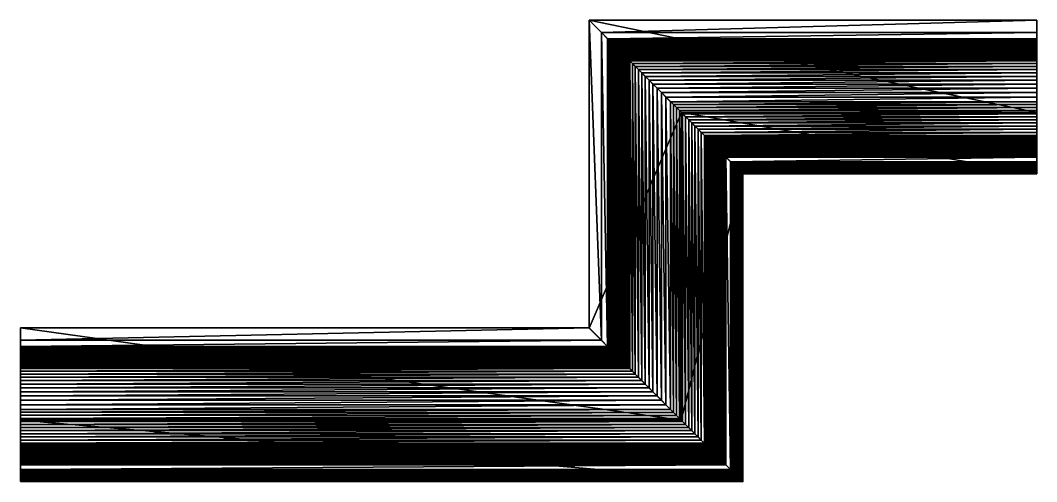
# Model space of a CAD drawing. Header units: inches. Extents: x -332 to 329, y -150 to 150.
import ezdxf

# ---------------------------------------------------------------- set-up
doc = ezdxf.new("R2010")
doc.units = ezdxf.units.IN
doc.header["$MEASUREMENT"] = 0
doc.layers.add('Layer 1', color=7, linetype='Continuous')

# ---------------------------------------------------------------- blocks, each defined once
blk = doc.blocks.new('karniz_004')
at = {"color": 9, "true_color": 0xc0c0c0}
mesh = blk.add_polyface(dxfattribs=at)
corners = [(45.83, -58.08, -79.45), (37.83, -50.08, -79.45), (37.81, 150.12, -79.45), (45.83, -58.09, -75.45), (45.81, 142.12, -79.45), (49.83, -62.09, -75.45), (45.81, 142.12, -75.45), (49.83, -62.09, -75.22), (49.81, 138.12, -75.45), (49.83, -62.09, -74.99), (49.81, 138.12, -75.22), (49.84, -62.1, -74.76), (49.81, 138.12, -74.99), (49.85, -62.11, -74.53), (49.82, 138.11, -74.76), (49.87, -62.12, -74.3), (49.83, 138.1, -74.53), (49.88, -62.14, -74.07), (49.85, 138.09, -74.3), (49.91, -62.17, -73.85), (49.87, 138.07, -74.07), (49.93, -62.19, -73.62), (49.89, 138.04, -73.85), (49.97, -62.22, -73.39), (49.92, 138.02, -73.62), (50, -62.26, -73.17), (49.95, 137.99, -73.39), (50.04, -62.3, -72.94), (49.98, 137.95, -73.17), (50.1, -62.36, -72.57), (50.02, 137.91, -72.94), (50.19, -62.45, -72.21), (50.08, 137.85, -72.57), (50.3, -62.56, -71.85), (50.17, 137.76, -72.21), (50.44, -62.69, -71.51), (50.28, 137.65, -71.85), (50.59, -62.85, -71.17), (50.42, 137.52, -71.51), (50.78, -63.03, -70.85), (50.58, 137.36, -71.17), (50.98, -63.24, -70.54), (50.76, 137.18, -70.85), (51.2, -63.46, -70.25), (50.96, 136.97, -70.54), (51.45, -63.71, -69.97), (51.19, 136.75, -70.25), (51.71, -63.97, -69.71), (51.43, 136.5, -69.97), (52, -64.26, -69.46), (51.7, 136.24, -69.71), (52.31, -64.57, -69.27), (51.98, 135.95, -69.46), (52.64, -64.9, -69.1), (52.3, 135.64, -69.27), (52.97, -65.23, -68.95), (52.62, 135.31, -69.1), (53.31, -65.57, -68.81), (52.95, 134.98, -68.95), (53.66, -65.92, -68.7), (53.29, 134.64, -68.81), (54.01, -66.27, -68.61), (53.64, 134.29, -68.7), (54.37, -66.63, -68.53), (53.99, 133.94, -68.61), (53.99, -66.27, -39.28), (54.37, -66.65, -42.33), (54.36, 133.57, -42.33), (53.66, -65.94, -36.22), (53.98, 133.95, -39.28), (53.38, -65.66, -33.16), (53.65, 134.28, -36.22), (53.15, -65.43, -30.09), (53.37, 134.56, -33.16), (52.97, -65.25, -27.02), (53.14, 134.79, -30.09), (52.83, -65.12, -23.95), (52.96, 134.97, -27.02), (52.75, -65.04, -20.87), (52.83, 135.1, -23.95), (52.73, -65.01, -17.8), (52.75, 135.18, -20.87), (52.73, -65.01, -15.24), (52.72, 135.21, -17.8), (52.79, -65.07, -12.68), (52.72, 135.21, -15.24), (52.9, -65.19, -10.12), (52.78, 135.15, -12.68), (53.07, -65.36, -7.57), (52.9, 135.04, -10.12), (53.29, -65.58, -5.02), (53.07, 134.87, -7.57), (53.57, -65.86, -2.48), (53.29, 134.64, -5.02), (53.9, -66.19, 0.06), (53.57, 134.37, -2.48), (54.29, -66.58, 2.59), (53.9, 134.03, 0.06), (37.79, -50.12, 80.55), (37.81, 150.12, 80.55)]
mesh.append_faces([[corners[k] for k in face] for face in [(0, 1, 2), (3, 0, 4), (5, 3, 6), (7, 5, 8), (9, 7, 10), (11, 9, 12), (13, 11, 14), (15, 13, 16), (17, 15, 18), (19, 17, 20), (21, 19, 22), (23, 21, 24), (25, 23, 26), (27, 25, 28), (29, 27, 30), (31, 29, 32), (33, 31, 34), (35, 33, 36), (37, 35, 38), (39, 37, 40), (41, 39, 42), (43, 41, 44), (45, 43, 46), (47, 45, 48), (49, 47, 50), (51, 49, 52), (53, 51, 54), (55, 53, 56), (57, 55, 58), (59, 57, 60), (61, 59, 62), (63, 61, 64), (65, 66, 67), (68, 65, 69), (70, 68, 71), (72, 70, 73), (74, 72, 75), (76, 74, 77), (78, 76, 79), (80, 78, 81), (82, 80, 83), (84, 82, 85), (86, 84, 87), (88, 86, 89), (90, 88, 91), (92, 90, 93), (94, 92, 95), (96, 94, 97), (1, 98, 99)]], dxfattribs={"color": 9})
mesh = blk.add_polyface(dxfattribs=at)
corners = [(54.35, 133.58, -68.53), (54.71, 133.22, -68.48), (54.73, -66.99, -68.48), (55.08, 132.86, -68.45), (55.09, -67.35, -68.45), (55.44, 132.49, -68.44), (55.46, -67.72, -68.44), (55.81, 132.12, -68.45), (55.83, -68.09, -68.45), (55.81, 132.12, -64.45), (55.83, -68.09, -64.45), (56.07, 131.87, -64.44), (56.08, -68.35, -64.44), (56.32, 131.61, -64.44), (56.34, -68.6, -64.44), (56.58, 131.35, -64.42), (56.6, -68.86, -64.42), (56.83, 131.1, -64.4), (56.85, -69.11, -64.4), (57.09, 130.84, -64.37), (57.11, -69.37, -64.37), (57.34, 130.59, -64.34), (57.36, -69.62, -64.34), (57.6, 130.34, -64.29), (57.61, -69.87, -64.29), (57.85, 130.09, -64.24), (57.86, -70.13, -64.24), (58.1, 129.84, -64.19), (58.11, -70.38, -64.19), (58.35, 129.59, -64.13), (58.36, -70.63, -64.13), (58.59, 129.34, -64.06), (58.61, -70.87, -64.06), (59.19, 128.75, -63.87), (59.2, -71.46, -63.87), (59.75, 128.18, -63.62), (59.77, -72.03, -63.62), (60.29, 127.65, -63.33), (60.3, -72.56, -63.33), (60.79, 127.15, -62.98), (60.8, -73.06, -62.98), (61.25, 126.68, -62.6), (61.27, -73.53, -62.6), (61.67, 126.26, -62.16), (61.69, -73.95, -62.16), (61.72, 126.22, -53.78), (61.29, 126.65, -53.34), (61.3, -73.57, -53.34), (60.86, 127.07, -53), (60.87, -73.14, -53), (60.41, 127.52, -52.69), (60.43, -72.7, -52.69), (59.95, 127.98, -52.42), (59.96, -72.23, -52.42), (59.47, 128.46, -52.17), (59.48, -71.75, -52.17), (58.98, 128.96, -51.97), (58.99, -71.26, -51.97), (58.47, 129.46, -51.79), (58.48, -70.75, -51.79), (57.95, 129.98, -51.65), (57.97, -70.24, -51.65), (57.43, 130.51, -51.55), (57.44, -69.71, -51.55), (56.89, 131.04, -51.48), (56.91, -69.17, -51.48), (56.35, 131.58, -51.44), (56.37, -68.64, -51.44), (55.81, 132.12, -51.45), (55.82, -68.09, -51.45), (55.28, 132.66, -48.41), (55.29, -67.56, -48.41), (54.8, 133.14, -45.38), (54.81, -67.08, -45.38), (54.36, 133.57, -42.33), (54.37, -66.65, -42.33), (54.29, 133.65, 2.59), (54.73, 133.21, 5.11), (54.73, -67.02, 5.11), (55.22, 132.71, 7.62), (55.22, -67.52, 7.62), (55.77, 132.16, 10.12), (55.77, -68.07, 10.12), (56.26, 131.67, 12.21), (56.26, -68.56, 12.21), (56.81, 131.12, 14.28), (56.81, -69.11, 14.28), (57.42, 130.52, 16.34), (57.41, -69.71, 16.34), (58.08, 129.86, 18.38), (58.07, -70.38, 18.38), (58.8, 129.14, 20.39), (58.79, -71.09, 20.39), (59.57, 128.36, 22.39), (59.56, -71.87, 22.39), (60.4, 127.54, 24.36), (60.39, -72.7, 24.36), (61.28, 126.65, 26.31), (61.28, -73.58, 26.31), (97.81, 90.12, 80.55), (37.81, 150.12, 80.55), (37.79, -50.12, 80.55)]
mesh.append_faces([[corners[k] for k in face] for face in [(0, 1, 2), (1, 3, 4), (3, 5, 6), (5, 7, 8), (7, 9, 10), (9, 11, 12), (11, 13, 14), (13, 15, 16), (15, 17, 18), (17, 19, 20), (19, 21, 22), (21, 23, 24), (23, 25, 26), (25, 27, 28), (27, 29, 30), (29, 31, 32), (31, 33, 34), (33, 35, 36), (35, 37, 38), (37, 39, 40), (39, 41, 42), (41, 43, 44), (45, 46, 47), (46, 48, 49), (48, 50, 51), (50, 52, 53), (52, 54, 55), (54, 56, 57), (56, 58, 59), (58, 60, 61), (60, 62, 63), (62, 64, 65), (64, 66, 67), (66, 68, 69), (68, 70, 71), (70, 72, 73), (72, 74, 75), (76, 77, 78), (77, 79, 80), (79, 81, 82), (81, 83, 84), (83, 85, 86), (85, 87, 88), (87, 89, 90), (89, 91, 92), (91, 93, 94), (93, 95, 96), (95, 97, 98), (99, 100, 101)]], dxfattribs={"color": 9})
mesh = blk.add_polyface(dxfattribs=at)
corners = [(37.81, 150.12, -79.45), (45.81, 142.12, -79.45), (45.83, -58.08, -79.45), (45.81, 142.12, -75.45), (45.83, -58.09, -75.45), (49.81, 138.12, -75.45), (49.83, -62.09, -75.45), (49.81, 138.12, -75.22), (49.83, -62.09, -75.22), (49.81, 138.12, -74.99), (49.83, -62.09, -74.99), (49.82, 138.11, -74.76), (49.84, -62.1, -74.76), (49.83, 138.1, -74.53), (49.85, -62.11, -74.53), (49.85, 138.09, -74.3), (49.87, -62.12, -74.3), (49.87, 138.07, -74.07), (49.88, -62.14, -74.07), (49.89, 138.04, -73.85), (49.91, -62.17, -73.85), (49.92, 138.02, -73.62), (49.93, -62.19, -73.62), (49.95, 137.99, -73.39), (49.97, -62.22, -73.39), (49.98, 137.95, -73.17), (50, -62.26, -73.17), (50.02, 137.91, -72.94), (50.04, -62.3, -72.94), (50.08, 137.85, -72.57), (50.1, -62.36, -72.57), (50.17, 137.76, -72.21), (50.19, -62.45, -72.21), (50.28, 137.65, -71.85), (50.3, -62.56, -71.85), (50.42, 137.52, -71.51), (50.44, -62.69, -71.51), (50.58, 137.36, -71.17), (50.59, -62.85, -71.17), (50.76, 137.18, -70.85), (50.78, -63.03, -70.85), (50.96, 136.97, -70.54), (50.98, -63.24, -70.54), (51.19, 136.75, -70.25), (51.2, -63.46, -70.25), (51.43, 136.5, -69.97), (51.45, -63.71, -69.97), (51.7, 136.24, -69.71), (51.71, -63.97, -69.71), (51.98, 135.95, -69.46), (52, -64.26, -69.46), (52.3, 135.64, -69.27), (52.31, -64.57, -69.27), (52.62, 135.31, -69.1), (52.64, -64.9, -69.1), (52.95, 134.98, -68.95), (52.97, -65.23, -68.95), (53.29, 134.64, -68.81), (53.31, -65.57, -68.81), (53.64, 134.29, -68.7), (53.66, -65.92, -68.7), (53.99, 133.94, -68.61), (54.01, -66.27, -68.61), (54.35, 133.58, -68.53), (54.37, -66.63, -68.53), (54.36, 133.57, -42.33), (53.98, 133.95, -39.28), (53.99, -66.27, -39.28), (53.65, 134.28, -36.22), (53.66, -65.94, -36.22), (53.37, 134.56, -33.16), (53.38, -65.66, -33.16), (53.14, 134.79, -30.09), (53.15, -65.43, -30.09), (52.96, 134.97, -27.02), (52.97, -65.25, -27.02), (52.83, 135.1, -23.95), (52.83, -65.12, -23.95), (52.75, 135.18, -20.87), (52.75, -65.04, -20.87), (52.72, 135.21, -17.8), (52.73, -65.01, -17.8), (52.72, 135.21, -15.24), (52.73, -65.01, -15.24), (52.78, 135.15, -12.68), (52.79, -65.07, -12.68), (52.9, 135.04, -10.12), (52.9, -65.19, -10.12), (53.07, 134.87, -7.57), (53.07, -65.36, -7.57), (53.29, 134.64, -5.02), (53.29, -65.58, -5.02), (53.57, 134.37, -2.48), (53.57, -65.86, -2.48), (53.9, 134.03, 0.06), (53.9, -66.19, 0.06), (54.29, 133.65, 2.59), (54.29, -66.58, 2.59), (37.81, 150.12, 80.55), (37.83, -50.08, -79.45)]
mesh.append_faces([[corners[k] for k in face] for face in [(0, 1, 2), (1, 3, 4), (3, 5, 6), (5, 7, 8), (7, 9, 10), (9, 11, 12), (11, 13, 14), (13, 15, 16), (15, 17, 18), (17, 19, 20), (19, 21, 22), (21, 23, 24), (23, 25, 26), (25, 27, 28), (27, 29, 30), (29, 31, 32), (31, 33, 34), (33, 35, 36), (35, 37, 38), (37, 39, 40), (39, 41, 42), (41, 43, 44), (43, 45, 46), (45, 47, 48), (47, 49, 50), (49, 51, 52), (51, 53, 54), (53, 55, 56), (55, 57, 58), (57, 59, 60), (59, 61, 62), (61, 63, 64), (65, 66, 67), (66, 68, 69), (68, 70, 71), (70, 72, 73), (72, 74, 75), (74, 76, 77), (76, 78, 79), (78, 80, 81), (80, 82, 83), (82, 84, 85), (84, 86, 87), (86, 88, 89), (88, 90, 91), (90, 92, 93), (92, 94, 95), (94, 96, 97), (98, 0, 99)]], dxfattribs={"color": 9})
mesh = blk.add_polyface(dxfattribs=at)
corners = [(45.81, 142.12, -79.45), (37.81, 150.12, -79.45), (328.92, 150.12, -79.45), (45.81, 142.12, -75.45), (328.92, 142.12, -79.45), (49.81, 138.12, -75.45), (328.92, 142.12, -75.45), (49.81, 138.12, -75.22), (328.92, 138.12, -75.45), (49.81, 138.12, -74.99), (328.92, 138.12, -75.22), (49.82, 138.11, -74.76), (328.92, 138.12, -74.99), (49.83, 138.1, -74.53), (328.92, 138.11, -74.76), (49.85, 138.09, -74.3), (328.92, 138.1, -74.53), (49.87, 138.07, -74.07), (328.92, 138.09, -74.3), (49.89, 138.04, -73.85), (328.92, 138.07, -74.07), (49.92, 138.02, -73.62), (328.92, 138.04, -73.85), (49.95, 137.99, -73.39), (328.92, 138.02, -73.62), (49.98, 137.95, -73.17), (328.92, 137.99, -73.39), (50.02, 137.91, -72.94), (328.92, 137.95, -73.17), (50.08, 137.85, -72.57), (328.92, 137.91, -72.94), (50.17, 137.76, -72.21), (328.92, 137.85, -72.57), (50.28, 137.65, -71.85), (328.92, 137.76, -72.21), (50.42, 137.52, -71.51), (328.92, 137.65, -71.85), (50.58, 137.36, -71.17), (328.92, 137.52, -71.51), (50.76, 137.18, -70.85), (328.92, 137.36, -71.17), (50.96, 136.97, -70.54), (328.92, 137.18, -70.85), (51.19, 136.75, -70.25), (328.92, 136.97, -70.54), (51.43, 136.5, -69.97), (328.92, 136.75, -70.25), (51.7, 136.24, -69.71), (328.92, 136.5, -69.97), (51.98, 135.95, -69.46), (328.92, 136.24, -69.71), (52.3, 135.64, -69.27), (328.92, 135.95, -69.46), (52.62, 135.31, -69.1), (328.92, 135.64, -69.27), (52.95, 134.98, -68.95), (328.92, 135.31, -69.1), (53.29, 134.64, -68.81), (328.92, 134.98, -68.95), (53.64, 134.29, -68.7), (328.92, 134.64, -68.81), (53.99, 133.94, -68.61), (328.92, 134.29, -68.7), (54.35, 133.58, -68.53), (328.92, 133.94, -68.61), (53.98, 133.95, -39.28), (54.36, 133.57, -42.33), (328.92, 133.57, -42.33), (53.65, 134.28, -36.22), (328.92, 133.95, -39.28), (53.37, 134.56, -33.16), (328.92, 134.28, -36.22), (53.14, 134.79, -30.09), (328.92, 134.56, -33.16), (52.96, 134.97, -27.02), (328.92, 134.79, -30.09), (52.83, 135.1, -23.95), (328.92, 134.97, -27.02), (52.75, 135.18, -20.87), (328.92, 135.1, -23.95), (52.72, 135.21, -17.8), (328.92, 135.18, -20.87), (52.72, 135.21, -15.24), (328.92, 135.21, -17.8), (52.78, 135.15, -12.68), (328.92, 135.21, -15.24), (52.9, 135.04, -10.12), (328.92, 135.15, -12.68), (53.07, 134.87, -7.57), (328.92, 135.04, -10.12), (53.29, 134.64, -5.02), (328.92, 134.87, -7.57), (53.57, 134.37, -2.48), (328.92, 134.64, -5.02), (53.9, 134.03, 0.06), (328.92, 134.37, -2.48), (54.29, 133.65, 2.59), (328.92, 134.03, 0.06), (37.81, 150.12, 80.55), (328.92, 150.12, 80.55)]
mesh.append_faces([[corners[k] for k in face] for face in [(0, 1, 2), (3, 0, 4), (5, 3, 6), (7, 5, 8), (9, 7, 10), (11, 9, 12), (13, 11, 14), (15, 13, 16), (17, 15, 18), (19, 17, 20), (21, 19, 22), (23, 21, 24), (25, 23, 26), (27, 25, 28), (29, 27, 30), (31, 29, 32), (33, 31, 34), (35, 33, 36), (37, 35, 38), (39, 37, 40), (41, 39, 42), (43, 41, 44), (45, 43, 46), (47, 45, 48), (49, 47, 50), (51, 49, 52), (53, 51, 54), (55, 53, 56), (57, 55, 58), (59, 57, 60), (61, 59, 62), (63, 61, 64), (65, 66, 67), (68, 65, 69), (70, 68, 71), (72, 70, 73), (74, 72, 75), (76, 74, 77), (78, 76, 79), (80, 78, 81), (82, 80, 83), (84, 82, 85), (86, 84, 87), (88, 86, 89), (90, 88, 91), (92, 90, 93), (94, 92, 95), (96, 94, 97), (1, 98, 99)]], dxfattribs={"color": 9})
mesh = blk.add_polyface(dxfattribs=at)
corners = [(59.19, 128.75, -63.87), (58.59, 129.34, -64.06), (328.92, 129.34, -64.06), (59.75, 128.18, -63.62), (328.92, 128.75, -63.87), (60.29, 127.65, -63.33), (328.92, 128.18, -63.62), (60.79, 127.15, -62.98), (328.92, 127.65, -63.33), (61.25, 126.68, -62.6), (328.92, 127.15, -62.98), (61.67, 126.26, -62.16), (328.92, 126.68, -62.6), (62.06, 125.88, -61.7), (328.92, 126.26, -62.16), (62.39, 125.54, -61.19), (328.92, 125.88, -61.7), (62.68, 125.25, -60.65), (328.92, 125.54, -61.19), (62.91, 125.02, -60.08), (328.92, 125.25, -60.65), (63.1, 124.84, -59.49), (328.92, 125.02, -60.08), (63.22, 124.72, -58.88), (328.92, 124.84, -59.49), (63.28, 124.66, -58.27), (328.92, 124.72, -58.88), (63.28, 124.65, -57.66), (328.92, 124.66, -58.27), (63.22, 124.71, -57.05), (328.92, 124.65, -57.66), (63.11, 124.83, -56.46), (328.92, 124.71, -57.05), (62.94, 125, -55.88), (328.92, 124.83, -56.46), (62.71, 125.22, -55.32), (328.92, 125, -55.88), (62.43, 125.5, -54.78), (328.92, 125.22, -55.32), (62.1, 125.83, -54.26), (328.92, 125.5, -54.78), (61.72, 126.22, -53.78), (328.92, 125.83, -54.26), (61.29, 126.65, -53.34), (328.92, 126.22, -53.78), (60.86, 127.07, -53), (328.92, 126.65, -53.34), (60.41, 127.52, -52.69), (328.92, 127.07, -53), (59.95, 127.98, -52.42), (328.92, 127.52, -52.69), (59.47, 128.46, -52.17), (328.92, 127.98, -52.42), (58.98, 128.96, -51.97), (328.92, 128.46, -52.17), (58.47, 129.46, -51.79), (328.92, 128.96, -51.97), (59.57, 128.36, 22.39), (58.8, 129.14, 20.39), (328.92, 129.14, 20.39), (60.4, 127.54, 24.36), (328.92, 128.36, 22.39), (61.28, 126.65, 26.31), (328.92, 127.54, 24.36), (62.22, 125.71, 28.24), (328.92, 126.65, 26.31), (63.21, 124.72, 30.14), (328.92, 125.71, 28.24), (64.26, 123.67, 32.02), (328.92, 124.72, 30.14), (65.98, 121.96, 34.85), (328.92, 123.67, 32.02), (67.85, 120.08, 37.56), (328.92, 121.96, 34.85), (69.88, 118.06, 40.14), (328.92, 120.08, 37.56), (72.05, 115.89, 42.6), (328.92, 118.06, 40.14), (74.36, 113.58, 44.92), (328.92, 115.89, 42.6), (76.8, 111.13, 47.1), (328.92, 113.58, 44.92), (79.37, 108.57, 49.13), (328.92, 111.13, 47.1), (82.06, 105.88, 51), (328.92, 108.57, 49.13), (84.86, 103.08, 52.72), (328.92, 105.88, 51), (87.76, 100.17, 54.27), (328.92, 103.08, 52.72), (90.77, 97.16, 55.65), (328.92, 100.17, 54.27), (92.69, 95.24, 56.41), (328.92, 97.16, 55.65), (94.64, 93.29, 57.1), (328.92, 95.24, 56.41), (96.6, 91.33, 57.73), (328.92, 93.29, 57.1), (37.81, 150.12, 80.55), (97.81, 90.12, 80.55), (328.92, 90.12, 80.55)]
mesh.append_faces([[corners[k] for k in face] for face in [(0, 1, 2), (3, 0, 4), (5, 3, 6), (7, 5, 8), (9, 7, 10), (11, 9, 12), (13, 11, 14), (15, 13, 16), (17, 15, 18), (19, 17, 20), (21, 19, 22), (23, 21, 24), (25, 23, 26), (27, 25, 28), (29, 27, 30), (31, 29, 32), (33, 31, 34), (35, 33, 36), (37, 35, 38), (39, 37, 40), (41, 39, 42), (43, 41, 44), (45, 43, 46), (47, 45, 48), (49, 47, 50), (51, 49, 52), (53, 51, 54), (55, 53, 56), (57, 58, 59), (60, 57, 61), (62, 60, 63), (64, 62, 65), (66, 64, 67), (68, 66, 69), (70, 68, 71), (72, 70, 73), (74, 72, 75), (76, 74, 77), (78, 76, 79), (80, 78, 81), (82, 80, 83), (84, 82, 85), (86, 84, 87), (88, 86, 89), (90, 88, 91), (92, 90, 93), (94, 92, 95), (96, 94, 97), (98, 99, 100)]], dxfattribs={"color": 9})
mesh = blk.add_polyface(dxfattribs=at)
corners = [(328.92, 133.58, -68.53), (328.92, 133.22, -68.48), (54.71, 133.22, -68.48), (328.92, 132.86, -68.45), (55.08, 132.86, -68.45), (328.92, 132.49, -68.44), (55.44, 132.49, -68.44), (328.92, 132.12, -68.45), (55.81, 132.12, -68.45), (328.92, 132.12, -64.45), (55.81, 132.12, -64.45), (328.92, 131.87, -64.44), (56.07, 131.87, -64.44), (328.92, 131.61, -64.44), (56.32, 131.61, -64.44), (328.92, 131.35, -64.42), (56.58, 131.35, -64.42), (328.92, 131.1, -64.4), (56.83, 131.1, -64.4), (328.92, 130.84, -64.37), (57.09, 130.84, -64.37), (328.92, 130.59, -64.34), (57.34, 130.59, -64.34), (328.92, 130.34, -64.29), (57.6, 130.34, -64.29), (328.92, 130.09, -64.24), (57.85, 130.09, -64.24), (328.92, 129.84, -64.19), (58.1, 129.84, -64.19), (328.92, 129.59, -64.13), (58.35, 129.59, -64.13), (328.92, 129.34, -64.06), (58.59, 129.34, -64.06), (328.92, 128.75, -63.87), (59.19, 128.75, -63.87), (328.92, 128.18, -63.62), (59.75, 128.18, -63.62), (328.92, 127.65, -63.33), (60.29, 127.65, -63.33), (328.92, 127.15, -62.98), (60.79, 127.15, -62.98), (328.92, 126.68, -62.6), (61.25, 126.68, -62.6), (328.92, 126.26, -62.16), (61.67, 126.26, -62.16), (328.92, 126.22, -53.78), (328.92, 126.65, -53.34), (61.29, 126.65, -53.34), (328.92, 127.07, -53), (60.86, 127.07, -53), (328.92, 127.52, -52.69), (60.41, 127.52, -52.69), (328.92, 127.98, -52.42), (59.95, 127.98, -52.42), (328.92, 128.46, -52.17), (59.47, 128.46, -52.17), (328.92, 128.96, -51.97), (58.98, 128.96, -51.97), (328.92, 129.46, -51.79), (58.47, 129.46, -51.79), (328.92, 129.98, -51.65), (57.95, 129.98, -51.65), (328.92, 130.51, -51.55), (57.43, 130.51, -51.55), (328.92, 131.04, -51.48), (56.89, 131.04, -51.48), (328.92, 131.58, -51.44), (56.35, 131.58, -51.44), (328.92, 132.12, -51.45), (55.81, 132.12, -51.45), (328.92, 132.66, -48.41), (55.28, 132.66, -48.41), (328.92, 133.14, -45.38), (54.8, 133.14, -45.38), (328.92, 133.57, -42.33), (54.36, 133.57, -42.33), (328.92, 133.65, 2.59), (328.92, 133.21, 5.11), (54.73, 133.21, 5.11), (328.92, 132.71, 7.62), (55.22, 132.71, 7.62), (328.92, 132.16, 10.12), (55.77, 132.16, 10.12), (328.92, 131.67, 12.21), (56.26, 131.67, 12.21), (328.92, 131.12, 14.28), (56.81, 131.12, 14.28), (328.92, 130.52, 16.34), (57.42, 130.52, 16.34), (328.92, 129.86, 18.38), (58.08, 129.86, 18.38), (328.92, 129.14, 20.39), (58.8, 129.14, 20.39), (328.92, 128.36, 22.39), (59.57, 128.36, 22.39), (328.92, 127.54, 24.36), (60.4, 127.54, 24.36), (328.92, 126.65, 26.31), (61.28, 126.65, 26.31), (328.92, 90.12, 80.55), (328.92, 150.12, 80.55), (37.81, 150.12, 80.55)]
mesh.append_faces([[corners[k] for k in face] for face in [(0, 1, 2), (1, 3, 4), (3, 5, 6), (5, 7, 8), (7, 9, 10), (9, 11, 12), (11, 13, 14), (13, 15, 16), (15, 17, 18), (17, 19, 20), (19, 21, 22), (21, 23, 24), (23, 25, 26), (25, 27, 28), (27, 29, 30), (29, 31, 32), (31, 33, 34), (33, 35, 36), (35, 37, 38), (37, 39, 40), (39, 41, 42), (41, 43, 44), (45, 46, 47), (46, 48, 49), (48, 50, 51), (50, 52, 53), (52, 54, 55), (54, 56, 57), (56, 58, 59), (58, 60, 61), (60, 62, 63), (62, 64, 65), (64, 66, 67), (66, 68, 69), (68, 70, 71), (70, 72, 73), (72, 74, 75), (76, 77, 78), (77, 79, 80), (79, 81, 82), (81, 83, 84), (83, 85, 86), (85, 87, 88), (87, 89, 90), (89, 91, 92), (91, 93, 94), (93, 95, 96), (95, 97, 98), (99, 100, 101)]], dxfattribs={"color": 9})
mesh = blk.add_polyface(dxfattribs=at)
corners = [(328.92, 150.12, -79.45), (328.92, 142.12, -79.45), (45.81, 142.12, -79.45), (328.92, 142.12, -75.45), (45.81, 142.12, -75.45), (328.92, 138.12, -75.45), (49.81, 138.12, -75.45), (328.92, 138.12, -75.22), (49.81, 138.12, -75.22), (328.92, 138.12, -74.99), (49.81, 138.12, -74.99), (328.92, 138.11, -74.76), (49.82, 138.11, -74.76), (328.92, 138.1, -74.53), (49.83, 138.1, -74.53), (328.92, 138.09, -74.3), (49.85, 138.09, -74.3), (328.92, 138.07, -74.07), (49.87, 138.07, -74.07), (328.92, 138.04, -73.85), (49.89, 138.04, -73.85), (328.92, 138.02, -73.62), (49.92, 138.02, -73.62), (328.92, 137.99, -73.39), (49.95, 137.99, -73.39), (328.92, 137.95, -73.17), (49.98, 137.95, -73.17), (328.92, 137.91, -72.94), (50.02, 137.91, -72.94), (328.92, 137.85, -72.57), (50.08, 137.85, -72.57), (328.92, 137.76, -72.21), (50.17, 137.76, -72.21), (328.92, 137.65, -71.85), (50.28, 137.65, -71.85), (328.92, 137.52, -71.51), (50.42, 137.52, -71.51), (328.92, 137.36, -71.17), (50.58, 137.36, -71.17), (328.92, 137.18, -70.85), (50.76, 137.18, -70.85), (328.92, 136.97, -70.54), (50.96, 136.97, -70.54), (328.92, 136.75, -70.25), (51.19, 136.75, -70.25), (328.92, 136.5, -69.97), (51.43, 136.5, -69.97), (328.92, 136.24, -69.71), (51.7, 136.24, -69.71), (328.92, 135.95, -69.46), (51.98, 135.95, -69.46), (328.92, 135.64, -69.27), (52.3, 135.64, -69.27), (328.92, 135.31, -69.1), (52.62, 135.31, -69.1), (328.92, 134.98, -68.95), (52.95, 134.98, -68.95), (328.92, 134.64, -68.81), (53.29, 134.64, -68.81), (328.92, 134.29, -68.7), (53.64, 134.29, -68.7), (328.92, 133.94, -68.61), (53.99, 133.94, -68.61), (328.92, 133.58, -68.53), (54.35, 133.58, -68.53), (328.92, 133.57, -42.33), (328.92, 133.95, -39.28), (53.98, 133.95, -39.28), (328.92, 134.28, -36.22), (53.65, 134.28, -36.22), (328.92, 134.56, -33.16), (53.37, 134.56, -33.16), (328.92, 134.79, -30.09), (53.14, 134.79, -30.09), (328.92, 134.97, -27.02), (52.96, 134.97, -27.02), (328.92, 135.1, -23.95), (52.83, 135.1, -23.95), (328.92, 135.18, -20.87), (52.75, 135.18, -20.87), (328.92, 135.21, -17.8), (52.72, 135.21, -17.8), (328.92, 135.21, -15.24), (52.72, 135.21, -15.24), (328.92, 135.15, -12.68), (52.78, 135.15, -12.68), (328.92, 135.04, -10.12), (52.9, 135.04, -10.12), (328.92, 134.87, -7.57), (53.07, 134.87, -7.57), (328.92, 134.64, -5.02), (53.29, 134.64, -5.02), (328.92, 134.37, -2.48), (53.57, 134.37, -2.48), (328.92, 134.03, 0.06), (53.9, 134.03, 0.06), (328.92, 133.65, 2.59), (54.29, 133.65, 2.59), (328.92, 150.12, 80.55), (37.81, 150.12, -79.45)]
mesh.append_faces([[corners[k] for k in face] for face in [(0, 1, 2), (1, 3, 4), (3, 5, 6), (5, 7, 8), (7, 9, 10), (9, 11, 12), (11, 13, 14), (13, 15, 16), (15, 17, 18), (17, 19, 20), (19, 21, 22), (21, 23, 24), (23, 25, 26), (25, 27, 28), (27, 29, 30), (29, 31, 32), (31, 33, 34), (33, 35, 36), (35, 37, 38), (37, 39, 40), (39, 41, 42), (41, 43, 44), (43, 45, 46), (45, 47, 48), (47, 49, 50), (49, 51, 52), (51, 53, 54), (53, 55, 56), (55, 57, 58), (57, 59, 60), (59, 61, 62), (61, 63, 64), (65, 66, 67), (66, 68, 69), (68, 70, 71), (70, 72, 73), (72, 74, 75), (74, 76, 77), (76, 78, 79), (78, 80, 81), (80, 82, 83), (82, 84, 85), (84, 86, 87), (86, 88, 89), (88, 90, 91), (90, 92, 93), (92, 94, 95), (94, 96, 97), (98, 0, 99)]], dxfattribs={"color": 9})
mesh = blk.add_polyface(dxfattribs=at)
corners = [(328.92, 74.45, 57.1), (328.92, 74.8, 58.02), (328.92, 75.02, 59.01), (328.92, 73.98, 56.25), (328.92, 73.4, 55.48), (328.92, 72.73, 54.8), (328.92, 90.12, 80.55), (328.92, 64.53, 54.02), (328.92, 65.4, 53.59), (328.92, 66.33, 53.27), (328.92, 67.33, 53.09), (328.92, 68.34, 53.05), (328.92, 69.32, 53.15), (328.92, 127.07, -53), (328.92, 126.65, -53.34), (328.92, 126.22, -53.78), (328.92, 125.83, -54.26), (328.92, 125.5, -54.78), (328.92, 125.22, -55.32), (328.92, 127.52, -52.69), (328.92, 125, -55.88), (328.92, 124.83, -56.46), (328.92, 124.71, -57.05), (328.92, 124.65, -57.66), (328.92, 124.66, -58.27), (328.92, 124.72, -58.88), (328.92, 124.84, -59.49), (328.92, 125.02, -60.08), (328.92, 125.25, -60.65), (328.92, 125.54, -61.19), (328.92, 125.88, -61.7), (328.92, 126.26, -62.16), (328.92, 126.68, -62.6), (328.92, 127.15, -62.98), (328.92, 127.65, -63.33), (328.92, 113.58, 44.92), (328.92, 115.89, 42.6), (328.92, 150.12, 80.55), (328.92, 111.13, 47.1), (328.92, 108.57, 49.13), (328.92, 105.88, 51), (328.92, 103.08, 52.72), (328.92, 100.17, 54.27), (328.92, 97.16, 55.65), (328.92, 95.24, 56.41), (328.92, 93.29, 57.1), (328.92, 91.33, 57.73), (328.92, 89.35, 58.3), (328.92, 87.36, 58.81), (328.92, 85.34, 59.26), (328.92, 83.32, 59.64), (328.92, 81.29, 59.96), (328.92, 79.24, 60.22), (328.92, 77.19, 60.42), (328.92, 75.12, 60.55)]
mesh.append_faces([[corners[k] for k in face] for face in [(0, 1, 2), (3, 0, 2), (4, 3, 2), (5, 4, 2), (6, 7, 8), (6, 8, 9), (6, 9, 10), (6, 10, 11), (6, 11, 12), (13, 14, 15), (13, 15, 16), (13, 16, 17), (13, 17, 18), (19, 13, 18), (19, 18, 20), (19, 20, 21), (19, 21, 22), (19, 22, 23), (19, 23, 24), (19, 24, 25), (19, 25, 26), (19, 26, 27), (19, 27, 28), (19, 28, 29), (19, 29, 30), (19, 30, 31), (19, 31, 32), (19, 32, 33), (19, 33, 34), (35, 36, 37), (38, 35, 37), (39, 38, 37), (40, 39, 37), (41, 40, 37), (42, 41, 37), (43, 42, 37), (44, 43, 37), (45, 44, 37), (46, 45, 37), (47, 46, 37), (47, 37, 6), (48, 47, 6), (49, 48, 6), (50, 49, 6), (51, 50, 6), (52, 51, 6), (53, 52, 6), (54, 53, 6), (54, 6, 12)]], dxfattribs={"color": 9})
mesh = blk.add_polyface(dxfattribs=at)
corners = [(328.92, 132.86, -68.45), (328.92, 133.22, -68.48), (328.92, 150.12, 80.55), (328.92, 132.49, -68.44), (328.92, 132.12, -64.45), (328.92, 132.12, -68.45), (328.92, 131.87, -64.44), (328.92, 131.61, -64.44), (328.92, 131.35, -64.42), (328.92, 131.1, -64.4), (328.92, 130.84, -64.37), (328.92, 127.52, -52.69), (328.92, 127.65, -63.33), (328.92, 128.18, -63.62), (328.92, 128.75, -63.87), (328.92, 129.34, -64.06), (328.92, 127.98, -52.42), (328.92, 128.46, -52.17), (328.92, 128.96, -51.97), (328.92, 129.46, -51.79), (328.92, 129.59, -64.13), (328.92, 129.98, -51.65), (328.92, 129.84, -64.19), (328.92, 130.09, -64.24), (328.92, 130.51, -51.55), (328.92, 130.34, -64.29), (328.92, 131.04, -51.48), (328.92, 130.59, -64.34), (328.92, 131.58, -51.44), (328.92, 132.12, -51.45), (328.92, 132.66, -48.41), (328.92, 133.14, -45.38), (328.92, 133.57, -42.33), (328.92, 133.95, -39.28), (328.92, 132.71, 7.62), (328.92, 133.21, 5.11), (328.92, 132.16, 10.12), (328.92, 131.67, 12.21), (328.92, 131.12, 14.28), (328.92, 130.52, 16.34), (328.92, 129.86, 18.38), (328.92, 129.14, 20.39), (328.92, 128.36, 22.39), (328.92, 127.54, 24.36), (328.92, 126.65, 26.31), (328.92, 125.71, 28.24), (328.92, 124.72, 30.14), (328.92, 123.67, 32.02), (328.92, 121.96, 34.85), (328.92, 120.08, 37.56), (328.92, 118.06, 40.14), (328.92, 115.89, 42.6)]
mesh.append_faces([[corners[k] for k in face] for face in [(0, 1, 2), (3, 0, 2), (4, 5, 3), (4, 3, 2), (6, 4, 2), (7, 6, 2), (8, 7, 2), (9, 8, 2), (10, 9, 2), (11, 12, 13), (11, 13, 14), (11, 14, 15), (16, 11, 15), (17, 16, 15), (18, 17, 15), (19, 18, 15), (19, 15, 20), (21, 19, 20), (21, 20, 22), (21, 22, 23), (24, 21, 23), (24, 23, 25), (26, 24, 25), (26, 25, 27), (28, 26, 27), (28, 27, 10), (29, 28, 10), (30, 29, 10), (31, 30, 10), (32, 31, 10), (33, 32, 10), (33, 10, 2), (34, 35, 2), (36, 34, 2), (37, 36, 2), (38, 37, 2), (39, 38, 2), (40, 39, 2), (41, 40, 2), (42, 41, 2), (43, 42, 2), (44, 43, 2), (45, 44, 2), (46, 45, 2), (47, 46, 2), (48, 47, 2), (49, 48, 2), (50, 49, 2), (51, 50, 2)]], dxfattribs={"color": 9})
mesh = blk.add_polyface(dxfattribs=at)
corners = [(328.92, 142.12, -79.45), (328.92, 150.12, -79.45), (328.92, 150.12, 80.55), (328.92, 142.12, -75.45), (328.92, 138.12, -75.22), (328.92, 138.12, -75.45), (328.92, 138.12, -74.99), (328.92, 138.11, -74.76), (328.92, 138.1, -74.53), (328.92, 138.09, -74.3), (328.92, 138.07, -74.07), (328.92, 138.04, -73.85), (328.92, 138.02, -73.62), (328.92, 137.99, -73.39), (328.92, 137.95, -73.17), (328.92, 137.91, -72.94), (328.92, 137.85, -72.57), (328.92, 137.76, -72.21), (328.92, 137.65, -71.85), (328.92, 137.52, -71.51), (328.92, 137.36, -71.17), (328.92, 137.18, -70.85), (328.92, 136.97, -70.54), (328.92, 136.75, -70.25), (328.92, 136.5, -69.97), (328.92, 136.24, -69.71), (328.92, 135.95, -69.46), (328.92, 135.64, -69.27), (328.92, 135.31, -69.1), (328.92, 134.98, -68.95), (328.92, 134.64, -68.81), (328.92, 134.29, -68.7), (328.92, 133.94, -68.61), (328.92, 133.58, -68.53), (328.92, 133.22, -68.48), (328.92, 134.28, -36.22), (328.92, 133.95, -39.28), (328.92, 134.56, -33.16), (328.92, 134.79, -30.09), (328.92, 134.97, -27.02), (328.92, 135.1, -23.95), (328.92, 135.18, -20.87), (328.92, 135.21, -17.8), (328.92, 135.21, -15.24), (328.92, 135.15, -12.68), (328.92, 135.04, -10.12), (328.92, 134.87, -7.57), (328.92, 134.64, -5.02), (328.92, 134.37, -2.48), (328.92, 134.03, 0.06), (328.92, 133.65, 2.59), (328.92, 133.21, 5.11)]
mesh.append_faces([[corners[k] for k in face] for face in [(0, 1, 2), (3, 0, 2), (4, 5, 3), (4, 3, 2), (6, 4, 2), (7, 6, 2), (8, 7, 2), (9, 8, 2), (10, 9, 2), (11, 10, 2), (12, 11, 2), (13, 12, 2), (14, 13, 2), (15, 14, 2), (16, 15, 2), (17, 16, 2), (18, 17, 2), (19, 18, 2), (20, 19, 2), (21, 20, 2), (22, 21, 2), (23, 22, 2), (24, 23, 2), (25, 24, 2), (26, 25, 2), (27, 26, 2), (28, 27, 2), (29, 28, 2), (30, 29, 2), (31, 30, 2), (32, 31, 2), (33, 32, 2), (34, 33, 2), (35, 36, 2), (37, 35, 2), (38, 37, 2), (39, 38, 2), (40, 39, 2), (41, 40, 2), (42, 41, 2), (43, 42, 2), (44, 43, 2), (45, 44, 2), (46, 45, 2), (47, 46, 2), (48, 47, 2), (49, 48, 2), (50, 49, 2), (51, 50, 2)]], dxfattribs={"color": 9})
mesh = blk.add_polyface(dxfattribs=at)
corners = [(54.73, -66.99, -68.48), (54.37, -66.63, -68.53), (54.35, 133.58, -68.53), (55.09, -67.35, -68.45), (54.71, 133.22, -68.48), (55.46, -67.72, -68.44), (55.08, 132.86, -68.45), (55.83, -68.09, -68.45), (55.44, 132.49, -68.44), (55.83, -68.09, -64.45), (55.81, 132.12, -68.45), (56.08, -68.35, -64.44), (55.81, 132.12, -64.45), (56.34, -68.6, -64.44), (56.07, 131.87, -64.44), (56.6, -68.86, -64.42), (56.32, 131.61, -64.44), (56.85, -69.11, -64.4), (56.58, 131.35, -64.42), (57.11, -69.37, -64.37), (56.83, 131.1, -64.4), (57.36, -69.62, -64.34), (57.09, 130.84, -64.37), (57.61, -69.87, -64.29), (57.34, 130.59, -64.34), (57.86, -70.13, -64.24), (57.6, 130.34, -64.29), (58.11, -70.38, -64.19), (57.85, 130.09, -64.24), (58.36, -70.63, -64.13), (58.1, 129.84, -64.19), (58.61, -70.87, -64.06), (58.35, 129.59, -64.13), (59.2, -71.46, -63.87), (58.59, 129.34, -64.06), (59.77, -72.03, -63.62), (59.19, 128.75, -63.87), (60.3, -72.56, -63.33), (59.75, 128.18, -63.62), (60.8, -73.06, -62.98), (60.29, 127.65, -63.33), (61.27, -73.53, -62.6), (60.79, 127.15, -62.98), (61.69, -73.95, -62.16), (61.25, 126.68, -62.6), (61.3, -73.57, -53.34), (61.73, -74, -53.78), (61.72, 126.22, -53.78), (60.87, -73.14, -53), (61.29, 126.65, -53.34), (60.43, -72.7, -52.69), (60.86, 127.07, -53), (59.96, -72.23, -52.42), (60.41, 127.52, -52.69), (59.48, -71.75, -52.17), (59.95, 127.98, -52.42), (58.99, -71.26, -51.97), (59.47, 128.46, -52.17), (58.48, -70.75, -51.79), (58.98, 128.96, -51.97), (57.97, -70.24, -51.65), (58.47, 129.46, -51.79), (57.44, -69.71, -51.55), (57.95, 129.98, -51.65), (56.91, -69.17, -51.48), (57.43, 130.51, -51.55), (56.37, -68.64, -51.44), (56.89, 131.04, -51.48), (55.82, -68.09, -51.45), (56.35, 131.58, -51.44), (55.29, -67.56, -48.41), (55.81, 132.12, -51.45), (54.81, -67.08, -45.38), (55.28, 132.66, -48.41), (54.37, -66.65, -42.33), (54.8, 133.14, -45.38), (54.73, -67.02, 5.11), (54.29, -66.58, 2.59), (54.29, 133.65, 2.59), (55.22, -67.52, 7.62), (54.73, 133.21, 5.11), (55.77, -68.07, 10.12), (55.22, 132.71, 7.62), (56.26, -68.56, 12.21), (55.77, 132.16, 10.12), (56.81, -69.11, 14.28), (56.26, 131.67, 12.21), (57.41, -69.71, 16.34), (56.81, 131.12, 14.28), (58.07, -70.38, 18.38), (57.42, 130.52, 16.34), (58.79, -71.09, 20.39), (58.08, 129.86, 18.38), (59.56, -71.87, 22.39), (58.8, 129.14, 20.39), (60.39, -72.7, 24.36), (59.57, 128.36, 22.39), (61.28, -73.58, 26.31), (60.4, 127.54, 24.36), (62.21, -74.52, 28.24), (61.28, 126.65, 26.31)]
mesh.append_faces([[corners[k] for k in face] for face in [(0, 1, 2), (3, 0, 4), (5, 3, 6), (7, 5, 8), (9, 7, 10), (11, 9, 12), (13, 11, 14), (15, 13, 16), (17, 15, 18), (19, 17, 20), (21, 19, 22), (23, 21, 24), (25, 23, 26), (27, 25, 28), (29, 27, 30), (31, 29, 32), (33, 31, 34), (35, 33, 36), (37, 35, 38), (39, 37, 40), (41, 39, 42), (43, 41, 44), (45, 46, 47), (48, 45, 49), (50, 48, 51), (52, 50, 53), (54, 52, 55), (56, 54, 57), (58, 56, 59), (60, 58, 61), (62, 60, 63), (64, 62, 65), (66, 64, 67), (68, 66, 69), (70, 68, 71), (72, 70, 73), (74, 72, 75), (76, 77, 78), (79, 76, 80), (81, 79, 82), (83, 81, 84), (85, 83, 86), (87, 85, 88), (89, 87, 90), (91, 89, 92), (93, 91, 94), (95, 93, 96), (97, 95, 98), (99, 97, 100)]], dxfattribs={"color": 9})
mesh = blk.add_polyface(dxfattribs=at)
corners = [(54.71, 133.22, -68.48), (54.35, 133.58, -68.53), (328.92, 133.58, -68.53), (55.08, 132.86, -68.45), (328.92, 133.22, -68.48), (55.44, 132.49, -68.44), (328.92, 132.86, -68.45), (55.81, 132.12, -68.45), (328.92, 132.49, -68.44), (55.81, 132.12, -64.45), (328.92, 132.12, -68.45), (56.07, 131.87, -64.44), (328.92, 132.12, -64.45), (56.32, 131.61, -64.44), (328.92, 131.87, -64.44), (56.58, 131.35, -64.42), (328.92, 131.61, -64.44), (56.83, 131.1, -64.4), (328.92, 131.35, -64.42), (57.09, 130.84, -64.37), (328.92, 131.1, -64.4), (57.34, 130.59, -64.34), (328.92, 130.84, -64.37), (57.6, 130.34, -64.29), (328.92, 130.59, -64.34), (57.85, 130.09, -64.24), (328.92, 130.34, -64.29), (58.1, 129.84, -64.19), (328.92, 130.09, -64.24), (58.35, 129.59, -64.13), (328.92, 129.84, -64.19), (58.59, 129.34, -64.06), (328.92, 129.59, -64.13), (57.95, 129.98, -51.65), (58.47, 129.46, -51.79), (328.92, 129.46, -51.79), (57.43, 130.51, -51.55), (328.92, 129.98, -51.65), (56.89, 131.04, -51.48), (328.92, 130.51, -51.55), (56.35, 131.58, -51.44), (328.92, 131.04, -51.48), (55.81, 132.12, -51.45), (328.92, 131.58, -51.44), (55.28, 132.66, -48.41), (328.92, 132.12, -51.45), (54.8, 133.14, -45.38), (328.92, 132.66, -48.41), (54.36, 133.57, -42.33), (328.92, 133.14, -45.38), (54.73, 133.21, 5.11), (54.29, 133.65, 2.59), (328.92, 133.65, 2.59), (55.22, 132.71, 7.62), (328.92, 133.21, 5.11), (55.77, 132.16, 10.12), (328.92, 132.71, 7.62), (56.26, 131.67, 12.21), (328.92, 132.16, 10.12), (56.81, 131.12, 14.28), (328.92, 131.67, 12.21), (57.42, 130.52, 16.34), (328.92, 131.12, 14.28), (58.08, 129.86, 18.38), (328.92, 130.52, 16.34), (58.8, 129.14, 20.39), (328.92, 129.86, 18.38), (61.67, 126.26, -62.16), (62.06, 125.88, -61.7), (62.07, -74.33, -61.7), (62.39, 125.54, -61.19), (62.41, -74.67, -61.19), (62.68, 125.25, -60.65), (62.69, -74.96, -60.65), (62.91, 125.02, -60.08), (62.93, -75.19, -60.08), (63.1, 124.84, -59.49), (63.11, -75.37, -59.49), (63.22, 124.72, -58.88), (63.23, -75.5, -58.88), (63.28, 124.66, -58.27), (63.29, -75.56, -58.27), (63.28, 124.65, -57.66), (63.29, -75.56, -57.66), (63.22, 124.71, -57.05), (63.24, -75.5, -57.05), (63.11, 124.83, -56.46), (63.12, -75.39, -56.46), (62.94, 125, -55.88), (62.95, -75.22, -55.88), (62.71, 125.22, -55.32), (62.72, -74.99, -55.32), (62.43, 125.5, -54.78), (62.45, -74.71, -54.78), (62.1, 125.83, -54.26), (62.11, -74.38, -54.26), (61.72, 126.22, -53.78), (61.73, -74, -53.78), (61.28, 126.65, 26.31), (62.22, 125.71, 28.24), (62.21, -74.52, 28.24), (63.21, 124.72, 30.14), (63.21, -75.52, 30.14)]
mesh.append_faces([[corners[k] for k in face] for face in [(0, 1, 2), (3, 0, 4), (5, 3, 6), (7, 5, 8), (9, 7, 10), (11, 9, 12), (13, 11, 14), (15, 13, 16), (17, 15, 18), (19, 17, 20), (21, 19, 22), (23, 21, 24), (25, 23, 26), (27, 25, 28), (29, 27, 30), (31, 29, 32), (33, 34, 35), (36, 33, 37), (38, 36, 39), (40, 38, 41), (42, 40, 43), (44, 42, 45), (46, 44, 47), (48, 46, 49), (50, 51, 52), (53, 50, 54), (55, 53, 56), (57, 55, 58), (59, 57, 60), (61, 59, 62), (63, 61, 64), (65, 63, 66), (67, 68, 69), (68, 70, 71), (70, 72, 73), (72, 74, 75), (74, 76, 77), (76, 78, 79), (78, 80, 81), (80, 82, 83), (82, 84, 85), (84, 86, 87), (86, 88, 89), (88, 90, 91), (90, 92, 93), (92, 94, 95), (94, 96, 97), (98, 99, 100), (99, 101, 102)]], dxfattribs={"color": 9})
mesh = blk.add_polyface(dxfattribs=at)
corners = [(62.07, -74.33, -61.7), (61.69, -73.95, -62.16), (61.67, 126.26, -62.16), (62.41, -74.67, -61.19), (62.06, 125.88, -61.7), (62.69, -74.96, -60.65), (62.39, 125.54, -61.19), (62.93, -75.19, -60.08), (62.68, 125.25, -60.65), (63.11, -75.37, -59.49), (62.91, 125.02, -60.08), (63.23, -75.5, -58.88), (63.1, 124.84, -59.49), (63.29, -75.56, -58.27), (63.22, 124.72, -58.88), (63.29, -75.56, -57.66), (63.28, 124.66, -58.27), (63.24, -75.5, -57.05), (63.28, 124.65, -57.66), (63.12, -75.39, -56.46), (63.22, 124.71, -57.05), (62.95, -75.22, -55.88), (63.11, 124.83, -56.46), (62.72, -74.99, -55.32), (62.94, 125, -55.88), (62.45, -74.71, -54.78), (62.71, 125.22, -55.32), (62.11, -74.38, -54.26), (62.43, 125.5, -54.78), (61.73, -74, -53.78), (62.1, 125.83, -54.26), (63.21, -75.52, 30.14), (62.21, -74.52, 28.24), (62.22, 125.71, 28.24), (63.21, 124.72, 30.14), (64.26, 123.67, 32.02), (64.25, -76.56, 32.02), (65.98, 121.96, 34.85), (65.97, -78.28, 34.85), (67.85, 120.08, 37.56), (67.84, -80.15, 37.56), (69.88, 118.06, 40.14), (69.87, -82.18, 40.14), (72.05, 115.89, 42.6), (72.04, -84.35, 42.6), (74.36, 113.58, 44.92), (74.35, -86.66, 44.92), (76.8, 111.13, 47.1), (76.79, -89.11, 47.1), (79.37, 108.57, 49.13), (79.36, -91.67, 49.13), (82.06, 105.88, 51), (82.04, -94.36, 51), (84.86, 103.08, 52.72), (84.84, -97.16, 52.72), (87.76, 100.17, 54.27), (87.75, -100.07, 54.27), (90.77, 97.16, 55.65), (90.76, -103.08, 55.65), (92.69, 95.24, 56.41), (92.68, -105, 56.41), (94.64, 93.29, 57.1), (94.63, -106.95, 57.1), (96.6, 91.33, 57.73), (96.59, -108.91, 57.73), (98.58, 89.35, 58.3), (98.57, -110.89, 58.3), (100.58, 87.36, 58.81), (100.56, -112.89, 58.81), (102.59, 85.34, 59.26), (102.58, -114.9, 59.26), (104.61, 83.32, 59.64), (104.6, -116.92, 59.64), (106.65, 81.29, 59.96), (106.63, -118.96, 59.96), (108.69, 79.24, 60.22), (108.68, -121, 60.22), (110.75, 77.19, 60.42), (110.73, -123.06, 60.42), (112.81, 75.12, 60.55), (112.8, -125.12, 60.55), (112.81, 75.13, 60.41), (112.79, -125.12, 60.41), (112.81, 75.13, 60.27), (112.79, -125.11, 60.27), (112.81, 75.13, 60.13), (112.79, -125.12, 60.13), (112.81, 75.12, 59.99), (112.8, -125.12, 59.99), (112.82, 75.11, 59.85), (112.8, -125.13, 59.85), (112.83, 75.1, 59.71), (112.81, -125.14, 59.71), (112.84, 75.09, 59.57), (112.83, -125.15, 59.57), (112.86, 75.08, 59.43), (112.84, -125.16, 59.43), (137.81, 50.12, 80.55), (97.81, 90.12, 80.55), (97.79, -110.12, 80.55)]
mesh.append_faces([[corners[k] for k in face] for face in [(0, 1, 2), (3, 0, 4), (5, 3, 6), (7, 5, 8), (9, 7, 10), (11, 9, 12), (13, 11, 14), (15, 13, 16), (17, 15, 18), (19, 17, 20), (21, 19, 22), (23, 21, 24), (25, 23, 26), (27, 25, 28), (29, 27, 30), (31, 32, 33), (34, 35, 36), (36, 31, 34), (35, 37, 38), (37, 39, 40), (39, 41, 42), (41, 43, 44), (43, 45, 46), (45, 47, 48), (47, 49, 50), (49, 51, 52), (51, 53, 54), (53, 55, 56), (55, 57, 58), (57, 59, 60), (59, 61, 62), (61, 63, 64), (63, 65, 66), (65, 67, 68), (67, 69, 70), (69, 71, 72), (71, 73, 74), (73, 75, 76), (75, 77, 78), (77, 79, 80), (79, 81, 82), (81, 83, 84), (83, 85, 86), (85, 87, 88), (87, 89, 90), (89, 91, 92), (91, 93, 94), (93, 95, 96), (97, 98, 99)]], dxfattribs={"color": 9})
mesh = blk.add_polyface(dxfattribs=at)
corners = [(328.92, 126.26, -62.16), (328.92, 125.88, -61.7), (62.06, 125.88, -61.7), (328.92, 125.54, -61.19), (62.39, 125.54, -61.19), (328.92, 125.25, -60.65), (62.68, 125.25, -60.65), (328.92, 125.02, -60.08), (62.91, 125.02, -60.08), (328.92, 124.84, -59.49), (63.1, 124.84, -59.49), (328.92, 124.72, -58.88), (63.22, 124.72, -58.88), (328.92, 124.66, -58.27), (63.28, 124.66, -58.27), (328.92, 124.65, -57.66), (63.28, 124.65, -57.66), (328.92, 124.71, -57.05), (63.22, 124.71, -57.05), (328.92, 124.83, -56.46), (63.11, 124.83, -56.46), (328.92, 125, -55.88), (62.94, 125, -55.88), (328.92, 125.22, -55.32), (62.71, 125.22, -55.32), (328.92, 125.5, -54.78), (62.43, 125.5, -54.78), (328.92, 125.83, -54.26), (62.1, 125.83, -54.26), (328.92, 126.22, -53.78), (61.72, 126.22, -53.78), (328.92, 126.65, 26.31), (328.92, 125.71, 28.24), (62.22, 125.71, 28.24), (328.92, 124.72, 30.14), (63.21, 124.72, 30.14), (328.92, 123.67, 32.02), (64.26, 123.67, 32.02), (328.92, 121.96, 34.85), (65.98, 121.96, 34.85), (328.92, 120.08, 37.56), (67.85, 120.08, 37.56), (328.92, 118.06, 40.14), (69.88, 118.06, 40.14), (328.92, 115.89, 42.6), (72.05, 115.89, 42.6), (328.92, 113.58, 44.92), (74.36, 113.58, 44.92), (328.92, 111.13, 47.1), (76.8, 111.13, 47.1), (328.92, 108.57, 49.13), (79.37, 108.57, 49.13), (328.92, 105.88, 51), (82.06, 105.88, 51), (328.92, 103.08, 52.72), (84.86, 103.08, 52.72), (328.92, 100.17, 54.27), (87.76, 100.17, 54.27), (328.92, 97.16, 55.65), (90.77, 97.16, 55.65), (328.92, 95.24, 56.41), (92.69, 95.24, 56.41), (328.92, 93.29, 57.1), (94.64, 93.29, 57.1), (328.92, 91.33, 57.73), (96.6, 91.33, 57.73), (328.92, 89.35, 58.3), (98.58, 89.35, 58.3), (328.92, 87.36, 58.81), (100.58, 87.36, 58.81), (328.92, 85.34, 59.26), (102.59, 85.34, 59.26), (328.92, 83.32, 59.64), (104.61, 83.32, 59.64), (328.92, 81.29, 59.96), (106.65, 81.29, 59.96), (328.92, 79.24, 60.22), (108.69, 79.24, 60.22), (328.92, 77.19, 60.42), (110.75, 77.19, 60.42), (328.92, 75.12, 60.55), (112.81, 75.12, 60.55), (328.92, 75.13, 60.41), (112.81, 75.13, 60.41), (328.92, 75.13, 60.27), (112.81, 75.13, 60.27), (328.92, 75.13, 60.13), (112.81, 75.13, 60.13), (328.92, 75.12, 59.99), (112.81, 75.12, 59.99), (328.92, 75.11, 59.85), (112.82, 75.11, 59.85), (328.92, 75.1, 59.71), (112.83, 75.1, 59.71), (328.92, 75.09, 59.57), (112.84, 75.09, 59.57), (328.92, 75.08, 59.43), (112.86, 75.08, 59.43), (328.92, 50.12, 80.55), (328.92, 90.12, 80.55), (97.81, 90.12, 80.55)]
mesh.append_faces([[corners[k] for k in face] for face in [(0, 1, 2), (1, 3, 4), (3, 5, 6), (5, 7, 8), (7, 9, 10), (9, 11, 12), (11, 13, 14), (13, 15, 16), (15, 17, 18), (17, 19, 20), (19, 21, 22), (21, 23, 24), (23, 25, 26), (25, 27, 28), (27, 29, 30), (31, 32, 33), (32, 34, 35), (34, 36, 37), (36, 38, 39), (38, 40, 41), (40, 42, 43), (42, 44, 45), (44, 46, 47), (46, 48, 49), (48, 50, 51), (50, 52, 53), (52, 54, 55), (54, 56, 57), (56, 58, 59), (58, 60, 61), (60, 62, 63), (62, 64, 65), (64, 66, 67), (66, 68, 69), (68, 70, 71), (70, 72, 73), (72, 74, 75), (74, 76, 77), (76, 78, 79), (78, 80, 81), (80, 82, 83), (82, 84, 85), (84, 86, 87), (86, 88, 89), (88, 90, 91), (90, 92, 93), (92, 94, 95), (94, 96, 97), (98, 99, 100)]], dxfattribs={"color": 9})
mesh = blk.add_polyface(dxfattribs=at)
corners = [(65.97, -78.28, 34.85), (64.25, -76.56, 32.02), (64.26, 123.67, 32.02), (67.84, -80.15, 37.56), (65.98, 121.96, 34.85), (69.87, -82.18, 40.14), (67.85, 120.08, 37.56), (72.04, -84.35, 42.6), (69.88, 118.06, 40.14), (74.35, -86.66, 44.92), (72.05, 115.89, 42.6), (76.79, -89.11, 47.1), (74.36, 113.58, 44.92), (79.36, -91.67, 49.13), (76.8, 111.13, 47.1), (82.04, -94.36, 51), (79.37, 108.57, 49.13), (84.84, -97.16, 52.72), (82.06, 105.88, 51), (87.75, -100.07, 54.27), (84.86, 103.08, 52.72), (90.76, -103.08, 55.65), (87.76, 100.17, 54.27), (92.68, -105, 56.41), (90.77, 97.16, 55.65), (94.63, -106.95, 57.1), (92.69, 95.24, 56.41), (96.59, -108.91, 57.73), (94.64, 93.29, 57.1), (98.57, -110.89, 58.3), (96.6, 91.33, 57.73), (100.56, -112.89, 58.81), (98.58, 89.35, 58.3), (102.58, -114.9, 59.26), (100.58, 87.36, 58.81), (104.6, -116.92, 59.64), (102.59, 85.34, 59.26), (106.63, -118.96, 59.96), (104.61, 83.32, 59.64), (108.68, -121, 60.22), (106.65, 81.29, 59.96), (110.73, -123.06, 60.42), (108.69, 79.24, 60.22), (112.8, -125.12, 60.55), (110.75, 77.19, 60.42), (112.79, -125.12, 60.41), (112.81, 75.12, 60.55), (112.79, -125.11, 60.27), (112.81, 75.13, 60.41), (112.79, -125.12, 60.13), (112.81, 75.13, 60.27), (112.8, -125.12, 59.99), (112.81, 75.13, 60.13), (112.8, -125.13, 59.85), (112.81, 75.12, 59.99), (112.81, -125.14, 59.71), (112.82, 75.11, 59.85), (112.83, -125.15, 59.57), (112.83, 75.1, 59.71), (112.84, -125.16, 59.43), (112.84, 75.09, 59.57), (112.86, -125.18, 59.29), (112.86, 75.08, 59.43), (112.88, -125.2, 59.15), (112.87, 75.06, 59.29), (130.69, 57.24, 63.13), (130.86, 57.08, 63.49), (130.84, -143.16, 63.49), (131.03, 56.9, 63.84), (131.01, -143.34, 63.84), (131.21, 56.72, 64.18), (131.2, -143.52, 64.18), (131.4, 56.53, 64.52), (131.39, -143.71, 64.52), (131.79, 56.15, 65.15), (131.77, -144.1, 65.15), (132.22, 55.72, 65.73), (132.2, -144.53, 65.73), (132.7, 55.23, 66.27), (132.68, -145.01, 66.27), (133.22, 54.71, 66.77), (133.21, -145.53, 66.77), (133.79, 54.15, 67.21), (133.77, -146.1, 67.21), (134.39, 53.55, 67.61), (134.37, -146.7, 67.61), (135.02, 52.91, 67.94), (135, -147.33, 67.94), (135.68, 52.25, 68.23), (135.67, -147.99, 68.23), (136.37, 51.56, 68.45), (136.36, -148.68, 68.45), (137.08, 50.85, 68.61), (137.07, -149.39, 68.61), (137.81, 50.12, 68.71), (137.79, -150.12, 68.71), (137.81, 50.12, 80.55), (137.79, -150.12, 80.55), (37.79, -50.12, 80.55), (97.79, -110.12, 80.55), (97.81, 90.12, 80.55)]
mesh.append_faces([[corners[k] for k in face] for face in [(0, 1, 2), (3, 0, 4), (5, 3, 6), (7, 5, 8), (9, 7, 10), (11, 9, 12), (13, 11, 14), (15, 13, 16), (17, 15, 18), (19, 17, 20), (21, 19, 22), (23, 21, 24), (25, 23, 26), (27, 25, 28), (29, 27, 30), (31, 29, 32), (33, 31, 34), (35, 33, 36), (37, 35, 38), (39, 37, 40), (41, 39, 42), (43, 41, 44), (45, 43, 46), (47, 45, 48), (49, 47, 50), (51, 49, 52), (53, 51, 54), (55, 53, 56), (57, 55, 58), (59, 57, 60), (61, 59, 62), (63, 61, 64), (65, 66, 67), (66, 68, 69), (68, 70, 71), (70, 72, 73), (72, 74, 75), (74, 76, 77), (76, 78, 79), (78, 80, 81), (80, 82, 83), (82, 84, 85), (84, 86, 87), (86, 88, 89), (88, 90, 91), (90, 92, 93), (92, 94, 95), (94, 96, 97), (98, 99, 100)]], dxfattribs={"color": 9})
mesh = blk.add_polyface(dxfattribs=at)
corners = [(98.58, 89.35, 58.3), (96.6, 91.33, 57.73), (328.92, 91.33, 57.73), (100.58, 87.36, 58.81), (328.92, 89.35, 58.3), (102.59, 85.34, 59.26), (328.92, 87.36, 58.81), (104.61, 83.32, 59.64), (328.92, 85.34, 59.26), (106.65, 81.29, 59.96), (328.92, 83.32, 59.64), (108.69, 79.24, 60.22), (328.92, 81.29, 59.96), (110.75, 77.19, 60.42), (328.92, 79.24, 60.22), (112.81, 75.12, 60.55), (328.92, 77.19, 60.42), (112.81, 75.13, 60.41), (328.92, 75.12, 60.55), (112.81, 75.13, 60.27), (328.92, 75.13, 60.41), (112.81, 75.13, 60.13), (328.92, 75.13, 60.27), (112.81, 75.12, 59.99), (328.92, 75.13, 60.13), (112.82, 75.11, 59.85), (328.92, 75.12, 59.99), (112.83, 75.1, 59.71), (328.92, 75.11, 59.85), (112.84, 75.09, 59.57), (328.92, 75.1, 59.71), (112.86, 75.08, 59.43), (328.92, 75.09, 59.57), (112.87, 75.06, 59.29), (328.92, 75.08, 59.43), (112.89, 75.04, 59.15), (328.92, 75.06, 59.29), (112.91, 75.02, 59.01), (328.92, 75.04, 59.15), (113.13, 74.8, 58.02), (328.92, 75.02, 59.01), (113.48, 74.45, 57.1), (328.92, 74.8, 58.02), (113.95, 73.98, 56.25), (328.92, 74.45, 57.1), (114.53, 73.4, 55.48), (328.92, 73.98, 56.25), (115.2, 72.73, 54.8), (328.92, 73.4, 55.48), (115.96, 71.98, 54.22), (328.92, 72.73, 54.8), (116.79, 71.15, 53.75), (328.92, 71.98, 54.22), (117.68, 70.26, 53.39), (328.92, 71.15, 53.75), (118.62, 69.32, 53.15), (328.92, 70.26, 53.39), (119.6, 68.34, 53.05), (328.92, 69.32, 53.15), (120.61, 67.33, 53.09), (328.92, 68.34, 53.05), (121.6, 66.33, 53.27), (328.92, 67.33, 53.09), (122.53, 65.4, 53.59), (328.92, 66.33, 53.27), (123.4, 64.53, 54.02), (328.92, 65.4, 53.59), (124.19, 63.74, 54.57), (328.92, 64.53, 54.02), (124.89, 63.04, 55.22), (328.92, 63.74, 54.57), (125.5, 62.43, 55.95), (328.92, 63.04, 55.22), (126.01, 61.92, 56.76), (328.92, 62.43, 55.95), (126.4, 61.53, 57.64), (328.92, 61.92, 56.76), (126.67, 61.26, 58.57), (328.92, 61.53, 57.64), (126.81, 61.12, 59.54), (328.92, 61.26, 58.57), (126.81, 61.12, 60.55), (328.92, 61.12, 59.54), (129.81, 58.12, 60.55), (328.92, 61.12, 60.55), (129.91, 58.03, 60.93), (328.92, 58.12, 60.55), (130.01, 57.92, 61.31), (328.92, 58.03, 60.93), (130.13, 57.8, 61.68), (328.92, 57.92, 61.31), (130.26, 57.68, 62.05), (328.92, 57.8, 61.68), (130.39, 57.54, 62.41), (328.92, 57.68, 62.05), (130.54, 57.4, 62.78), (328.92, 57.54, 62.41), (97.81, 90.12, 80.55), (137.81, 50.12, 80.55), (328.92, 50.12, 80.55)]
mesh.append_faces([[corners[k] for k in face] for face in [(0, 1, 2), (3, 0, 4), (5, 3, 6), (7, 5, 8), (9, 7, 10), (11, 9, 12), (13, 11, 14), (15, 13, 16), (17, 15, 18), (19, 17, 20), (21, 19, 22), (23, 21, 24), (25, 23, 26), (27, 25, 28), (29, 27, 30), (31, 29, 32), (33, 31, 34), (35, 33, 36), (37, 35, 38), (39, 37, 40), (41, 39, 42), (43, 41, 44), (45, 43, 46), (47, 45, 48), (49, 47, 50), (51, 49, 52), (53, 51, 54), (55, 53, 56), (57, 55, 58), (59, 57, 60), (61, 59, 62), (63, 61, 64), (65, 63, 66), (67, 65, 68), (69, 67, 70), (71, 69, 72), (73, 71, 74), (75, 73, 76), (77, 75, 78), (79, 77, 80), (81, 79, 82), (83, 81, 84), (85, 83, 86), (87, 85, 88), (89, 87, 90), (91, 89, 92), (93, 91, 94), (95, 93, 96), (97, 98, 99)]], dxfattribs={"color": 9})
mesh = blk.add_polyface(dxfattribs=at)
corners = [(328.92, 50.85, 68.61), (328.92, 50.12, 68.71), (137.81, 50.12, 68.71), (328.92, 50.12, 80.55), (137.81, 50.12, 80.55), (328.92, 71.98, 54.22), (328.92, 72.73, 54.8), (328.92, 75.02, 59.01), (328.92, 71.15, 53.75), (328.92, 70.26, 53.39), (328.92, 69.32, 53.15), (328.92, 58.03, 60.93), (328.92, 58.12, 60.55), (328.92, 61.12, 60.55), (328.92, 90.12, 80.55), (328.92, 51.56, 68.45), (328.92, 52.25, 68.23), (328.92, 52.91, 67.94), (328.92, 53.55, 67.61), (328.92, 54.15, 67.21), (328.92, 54.71, 66.77), (328.92, 55.23, 66.27), (328.92, 55.72, 65.73), (328.92, 56.15, 65.15), (328.92, 56.53, 64.52), (328.92, 56.72, 64.18), (328.92, 56.9, 63.84), (328.92, 57.08, 63.49), (328.92, 57.24, 63.13), (328.92, 57.4, 62.78), (328.92, 57.54, 62.41), (328.92, 57.68, 62.05), (328.92, 57.8, 61.68), (328.92, 57.92, 61.31), (328.92, 61.12, 59.54), (328.92, 61.26, 58.57), (328.92, 61.53, 57.64), (328.92, 61.92, 56.76), (328.92, 62.43, 55.95), (328.92, 63.04, 55.22), (328.92, 63.74, 54.57), (328.92, 64.53, 54.02), (328.92, 75.13, 60.41), (328.92, 75.12, 60.55), (328.92, 75.13, 60.27), (328.92, 75.13, 60.13), (328.92, 75.12, 59.99), (328.92, 75.11, 59.85), (328.92, 75.1, 59.71), (328.92, 75.09, 59.57), (328.92, 75.08, 59.43), (328.92, 75.06, 59.29), (328.92, 75.04, 59.15)]
mesh.append_faces([[corners[k] for k in face] for face in [(0, 1, 2), (1, 3, 4), (5, 6, 7), (8, 5, 7), (9, 8, 7), (10, 9, 7), (11, 12, 13), (14, 3, 1), (14, 1, 0), (14, 0, 15), (14, 15, 16), (14, 16, 17), (14, 17, 18), (14, 18, 19), (14, 19, 20), (14, 20, 21), (14, 21, 22), (14, 22, 23), (14, 23, 24), (14, 24, 25), (14, 25, 26), (14, 26, 27), (14, 27, 28), (14, 28, 29), (14, 29, 30), (14, 30, 31), (14, 31, 32), (14, 32, 33), (14, 33, 11), (14, 11, 13), (14, 13, 34), (14, 34, 35), (14, 35, 36), (14, 36, 37), (14, 37, 38), (14, 38, 39), (14, 39, 40), (14, 40, 41), (42, 43, 10), (44, 42, 10), (45, 44, 10), (46, 45, 10), (47, 46, 10), (48, 47, 10), (49, 48, 10), (50, 49, 10), (51, 50, 10), (52, 51, 10), (52, 10, 7)]], dxfattribs={"color": 9})
mesh = blk.add_polyface(dxfattribs=at)
corners = [(112.9, -125.22, 59.01), (112.88, -125.2, 59.15), (112.89, 75.04, 59.15), (113.12, -125.44, 58.02), (112.91, 75.02, 59.01), (113.47, -125.79, 57.1), (113.13, 74.8, 58.02), (113.94, -126.26, 56.25), (113.48, 74.45, 57.1), (114.52, -126.84, 55.48), (113.95, 73.98, 56.25), (115.19, -127.51, 54.8), (114.53, 73.4, 55.48), (115.94, -128.26, 54.22), (115.2, 72.73, 54.8), (116.77, -129.09, 53.75), (115.96, 71.98, 54.22), (117.66, -129.98, 53.39), (116.79, 71.15, 53.75), (118.6, -130.92, 53.15), (117.68, 70.26, 53.39), (119.59, -131.9, 53.05), (118.62, 69.32, 53.15), (120.59, -132.91, 53.09), (119.6, 68.34, 53.05), (121.59, -133.91, 53.27), (120.61, 67.33, 53.09), (122.52, -134.84, 53.59), (121.6, 66.33, 53.27), (123.39, -135.71, 54.02), (122.53, 65.4, 53.59), (124.18, -136.5, 54.57), (123.4, 64.53, 54.02), (124.88, -137.2, 55.22), (124.19, 63.74, 54.57), (125.49, -137.81, 55.95), (124.89, 63.04, 55.22), (126, -138.32, 56.76), (125.5, 62.43, 55.95), (126.39, -138.71, 57.64), (126.01, 61.92, 56.76), (126.66, -138.98, 58.57), (126.4, 61.53, 57.64), (126.8, -139.12, 59.54), (126.67, 61.26, 58.57), (126.8, -139.12, 60.55), (126.81, 61.12, 59.54), (129.8, -142.12, 60.55), (126.81, 61.12, 60.55), (129.89, -142.22, 60.93), (129.81, 58.12, 60.55), (130, -142.32, 61.31), (129.91, 58.03, 60.93), (130.11, -142.44, 61.68), (130.01, 57.92, 61.31), (130.24, -142.56, 62.05), (130.13, 57.8, 61.68), (130.38, -142.7, 62.41), (130.26, 57.68, 62.05), (130.52, -142.85, 62.78), (130.39, 57.54, 62.41), (130.68, -143, 63.13), (130.54, 57.4, 62.78), (130.84, -143.16, 63.49), (130.69, 57.24, 63.13), (131.01, -143.34, 63.84), (130.86, 57.08, 63.49), (131.2, -143.52, 64.18), (131.03, 56.9, 63.84), (131.39, -143.71, 64.52), (131.21, 56.72, 64.18), (131.77, -144.1, 65.15), (131.4, 56.53, 64.52), (132.2, -144.53, 65.73), (131.79, 56.15, 65.15), (132.68, -145.01, 66.27), (132.22, 55.72, 65.73), (133.21, -145.53, 66.77), (132.7, 55.23, 66.27), (133.77, -146.1, 67.21), (133.22, 54.71, 66.77), (134.37, -146.7, 67.61), (133.79, 54.15, 67.21), (135, -147.33, 67.94), (134.39, 53.55, 67.61), (135.67, -147.99, 68.23), (135.02, 52.91, 67.94), (136.36, -148.68, 68.45), (135.68, 52.25, 68.23), (137.07, -149.39, 68.61), (136.37, 51.56, 68.45), (137.79, -150.12, 68.71), (137.08, 50.85, 68.61), (137.79, -150.12, 80.55), (137.81, 50.12, 68.71), (97.79, -110.12, 80.55), (137.81, 50.12, 80.55)]
mesh.append_faces([[corners[k] for k in face] for face in [(0, 1, 2), (3, 0, 4), (5, 3, 6), (7, 5, 8), (9, 7, 10), (11, 9, 12), (13, 11, 14), (15, 13, 16), (17, 15, 18), (19, 17, 20), (21, 19, 22), (23, 21, 24), (25, 23, 26), (27, 25, 28), (29, 27, 30), (31, 29, 32), (33, 31, 34), (35, 33, 36), (37, 35, 38), (39, 37, 40), (41, 39, 42), (43, 41, 44), (45, 43, 46), (47, 45, 48), (49, 47, 50), (51, 49, 52), (53, 51, 54), (55, 53, 56), (57, 55, 58), (59, 57, 60), (61, 59, 62), (63, 61, 64), (65, 63, 66), (67, 65, 68), (69, 67, 70), (71, 69, 72), (73, 71, 74), (75, 73, 76), (77, 75, 78), (79, 77, 80), (81, 79, 82), (83, 81, 84), (85, 83, 86), (87, 85, 88), (89, 87, 90), (91, 89, 92), (93, 91, 94), (95, 93, 96)]], dxfattribs={"color": 9})
mesh = blk.add_polyface(dxfattribs=at)
corners = [(130.69, 57.24, 63.13), (130.54, 57.4, 62.78), (328.92, 57.4, 62.78), (130.86, 57.08, 63.49), (328.92, 57.24, 63.13), (131.03, 56.9, 63.84), (328.92, 57.08, 63.49), (131.21, 56.72, 64.18), (328.92, 56.9, 63.84), (131.4, 56.53, 64.52), (328.92, 56.72, 64.18), (131.79, 56.15, 65.15), (328.92, 56.53, 64.52), (132.22, 55.72, 65.73), (328.92, 56.15, 65.15), (132.7, 55.23, 66.27), (328.92, 55.72, 65.73), (133.22, 54.71, 66.77), (328.92, 55.23, 66.27), (133.79, 54.15, 67.21), (328.92, 54.71, 66.77), (134.39, 53.55, 67.61), (328.92, 54.15, 67.21), (135.02, 52.91, 67.94), (328.92, 53.55, 67.61), (135.68, 52.25, 68.23), (328.92, 52.91, 67.94), (136.37, 51.56, 68.45), (328.92, 52.25, 68.23), (137.08, 50.85, 68.61), (328.92, 51.56, 68.45), (137.81, 50.12, 68.71), (328.92, 50.85, 68.61), (112.86, 75.08, 59.43), (112.87, 75.06, 59.29), (112.86, -125.18, 59.29), (112.89, 75.04, 59.15), (112.88, -125.2, 59.15), (112.91, 75.02, 59.01), (112.9, -125.22, 59.01), (113.13, 74.8, 58.02), (113.12, -125.44, 58.02), (113.48, 74.45, 57.1), (113.47, -125.79, 57.1), (113.95, 73.98, 56.25), (113.94, -126.26, 56.25), (114.53, 73.4, 55.48), (114.52, -126.84, 55.48), (115.2, 72.73, 54.8), (115.19, -127.51, 54.8), (115.96, 71.98, 54.22), (115.94, -128.26, 54.22), (116.79, 71.15, 53.75), (116.77, -129.09, 53.75), (117.68, 70.26, 53.39), (117.66, -129.98, 53.39), (118.62, 69.32, 53.15), (118.6, -130.92, 53.15), (119.6, 68.34, 53.05), (119.59, -131.9, 53.05), (120.61, 67.33, 53.09), (120.59, -132.91, 53.09), (121.6, 66.33, 53.27), (121.59, -133.91, 53.27), (122.53, 65.4, 53.59), (122.52, -134.84, 53.59), (123.4, 64.53, 54.02), (123.39, -135.71, 54.02), (124.19, 63.74, 54.57), (124.18, -136.5, 54.57), (124.89, 63.04, 55.22), (124.88, -137.2, 55.22), (125.5, 62.43, 55.95), (125.49, -137.81, 55.95), (126.01, 61.92, 56.76), (126, -138.32, 56.76), (126.4, 61.53, 57.64), (126.39, -138.71, 57.64), (126.67, 61.26, 58.57), (126.66, -138.98, 58.57), (126.81, 61.12, 59.54), (126.8, -139.12, 59.54), (126.81, 61.12, 60.55), (126.8, -139.12, 60.55), (129.81, 58.12, 60.55), (129.8, -142.12, 60.55), (129.91, 58.03, 60.93), (129.89, -142.22, 60.93), (130.01, 57.92, 61.31), (130, -142.32, 61.31), (130.13, 57.8, 61.68), (130.11, -142.44, 61.68), (130.26, 57.68, 62.05), (130.24, -142.56, 62.05), (130.39, 57.54, 62.41), (130.38, -142.7, 62.41), (130.52, -142.85, 62.78), (130.68, -143, 63.13)]
mesh.append_faces([[corners[k] for k in face] for face in [(0, 1, 2), (3, 0, 4), (5, 3, 6), (7, 5, 8), (9, 7, 10), (11, 9, 12), (13, 11, 14), (15, 13, 16), (17, 15, 18), (19, 17, 20), (21, 19, 22), (23, 21, 24), (25, 23, 26), (27, 25, 28), (29, 27, 30), (31, 29, 32), (33, 34, 35), (34, 36, 37), (36, 38, 39), (38, 40, 41), (40, 42, 43), (42, 44, 45), (44, 46, 47), (46, 48, 49), (48, 50, 51), (50, 52, 53), (52, 54, 55), (54, 56, 57), (56, 58, 59), (58, 60, 61), (60, 62, 63), (62, 64, 65), (64, 66, 67), (66, 68, 69), (68, 70, 71), (70, 72, 73), (72, 74, 75), (74, 76, 77), (76, 78, 79), (78, 80, 81), (80, 82, 83), (82, 84, 85), (84, 86, 87), (86, 88, 89), (88, 90, 91), (90, 92, 93), (92, 94, 95), (94, 1, 96), (1, 0, 97)]], dxfattribs={"color": 9})
mesh = blk.add_polyface(dxfattribs=at)
corners = [(328.92, 75.08, 59.43), (328.92, 75.06, 59.29), (112.87, 75.06, 59.29), (328.92, 75.04, 59.15), (112.89, 75.04, 59.15), (328.92, 75.02, 59.01), (112.91, 75.02, 59.01), (328.92, 74.8, 58.02), (113.13, 74.8, 58.02), (328.92, 74.45, 57.1), (113.48, 74.45, 57.1), (328.92, 73.98, 56.25), (113.95, 73.98, 56.25), (328.92, 73.4, 55.48), (114.53, 73.4, 55.48), (328.92, 72.73, 54.8), (115.2, 72.73, 54.8), (328.92, 71.98, 54.22), (115.96, 71.98, 54.22), (328.92, 71.15, 53.75), (116.79, 71.15, 53.75), (328.92, 70.26, 53.39), (117.68, 70.26, 53.39), (328.92, 69.32, 53.15), (118.62, 69.32, 53.15), (328.92, 68.34, 53.05), (119.6, 68.34, 53.05), (328.92, 67.33, 53.09), (120.61, 67.33, 53.09), (328.92, 66.33, 53.27), (121.6, 66.33, 53.27), (328.92, 65.4, 53.59), (122.53, 65.4, 53.59), (328.92, 64.53, 54.02), (123.4, 64.53, 54.02), (328.92, 63.74, 54.57), (124.19, 63.74, 54.57), (328.92, 63.04, 55.22), (124.89, 63.04, 55.22), (328.92, 62.43, 55.95), (125.5, 62.43, 55.95), (328.92, 61.92, 56.76), (126.01, 61.92, 56.76), (328.92, 61.53, 57.64), (126.4, 61.53, 57.64), (328.92, 61.26, 58.57), (126.67, 61.26, 58.57), (328.92, 61.12, 59.54), (126.81, 61.12, 59.54), (328.92, 61.12, 60.55), (126.81, 61.12, 60.55), (328.92, 58.12, 60.55), (129.81, 58.12, 60.55), (328.92, 58.03, 60.93), (129.91, 58.03, 60.93), (328.92, 57.92, 61.31), (130.01, 57.92, 61.31), (328.92, 57.8, 61.68), (130.13, 57.8, 61.68), (328.92, 57.68, 62.05), (130.26, 57.68, 62.05), (328.92, 57.54, 62.41), (130.39, 57.54, 62.41), (328.92, 57.4, 62.78), (130.54, 57.4, 62.78), (328.92, 57.24, 63.13), (130.69, 57.24, 63.13), (328.92, 57.08, 63.49), (130.86, 57.08, 63.49), (328.92, 56.9, 63.84), (131.03, 56.9, 63.84), (328.92, 56.72, 64.18), (131.21, 56.72, 64.18), (328.92, 56.53, 64.52), (131.4, 56.53, 64.52), (328.92, 56.15, 65.15), (131.79, 56.15, 65.15), (328.92, 55.72, 65.73), (132.22, 55.72, 65.73), (328.92, 55.23, 66.27), (132.7, 55.23, 66.27), (328.92, 54.71, 66.77), (133.22, 54.71, 66.77), (328.92, 54.15, 67.21), (133.79, 54.15, 67.21), (328.92, 53.55, 67.61), (134.39, 53.55, 67.61), (328.92, 52.91, 67.94), (135.02, 52.91, 67.94), (328.92, 52.25, 68.23), (135.68, 52.25, 68.23), (328.92, 51.56, 68.45), (136.37, 51.56, 68.45), (328.92, 50.85, 68.61), (137.08, 50.85, 68.61), (137.81, 50.12, 80.55), (137.81, 50.12, 68.71), (328.92, 50.12, 68.71)]
mesh.append_faces([[corners[k] for k in face] for face in [(0, 1, 2), (1, 3, 4), (3, 5, 6), (5, 7, 8), (7, 9, 10), (9, 11, 12), (11, 13, 14), (13, 15, 16), (15, 17, 18), (17, 19, 20), (19, 21, 22), (21, 23, 24), (23, 25, 26), (25, 27, 28), (27, 29, 30), (29, 31, 32), (31, 33, 34), (33, 35, 36), (35, 37, 38), (37, 39, 40), (39, 41, 42), (41, 43, 44), (43, 45, 46), (45, 47, 48), (47, 49, 50), (49, 51, 52), (51, 53, 54), (53, 55, 56), (55, 57, 58), (57, 59, 60), (59, 61, 62), (61, 63, 64), (63, 65, 66), (65, 67, 68), (67, 69, 70), (69, 71, 72), (71, 73, 74), (73, 75, 76), (75, 77, 78), (77, 79, 80), (79, 81, 82), (81, 83, 84), (83, 85, 86), (85, 87, 88), (87, 89, 90), (89, 91, 92), (91, 93, 94), (95, 96, 97)]], dxfattribs={"color": 9})
mesh = blk.add_polyface(dxfattribs=at)
corners = [(-332.11, -125.21, 59.01), (-332.11, -125.19, 59.15), (112.88, -125.2, 59.15), (-332.11, -125.43, 58.02), (112.9, -125.22, 59.01), (-332.11, -125.78, 57.1), (113.12, -125.44, 58.02), (-332.11, -126.25, 56.25), (113.47, -125.79, 57.1), (-332.11, -126.82, 55.48), (113.94, -126.26, 56.25), (-332.11, -127.49, 54.8), (114.52, -126.84, 55.48), (-332.11, -128.25, 54.22), (115.19, -127.51, 54.8), (-332.11, -129.08, 53.75), (115.94, -128.26, 54.22), (-332.11, -129.97, 53.39), (116.77, -129.09, 53.75), (-332.1, -130.91, 53.15), (117.66, -129.98, 53.39), (-332.1, -131.89, 53.05), (118.6, -130.92, 53.15), (-332.1, -132.9, 53.09), (119.59, -131.9, 53.05), (-332.1, -133.89, 53.27), (120.59, -132.91, 53.09), (-332.11, -134.83, 53.59), (121.59, -133.91, 53.27), (-332.11, -135.69, 54.02), (122.52, -134.84, 53.59), (-332.11, -136.48, 54.57), (123.39, -135.71, 54.02), (-332.11, -137.19, 55.22), (124.18, -136.5, 54.57), (-332.11, -137.8, 55.95), (124.88, -137.2, 55.22), (-332.11, -138.3, 56.76), (125.49, -137.81, 55.95), (-332.11, -138.7, 57.64), (126, -138.32, 56.76), (-332.11, -138.97, 58.57), (126.39, -138.71, 57.64), (-332.11, -139.11, 59.54), (126.66, -138.98, 58.57), (-332.11, -139.1, 60.55), (126.8, -139.12, 59.54), (-332.11, -142.1, 60.55), (126.8, -139.12, 60.55), (-332.11, -142.2, 60.93), (129.8, -142.12, 60.55), (-332.11, -142.31, 61.31), (129.89, -142.22, 60.93), (-332.11, -142.42, 61.68), (130, -142.32, 61.31), (-332.11, -142.55, 62.05), (130.11, -142.44, 61.68), (-332.11, -142.69, 62.41), (130.24, -142.56, 62.05), (-332.11, -142.83, 62.78), (130.38, -142.7, 62.41), (-332.11, -142.99, 63.13), (130.52, -142.85, 62.78), (-332.11, -143.15, 63.49), (130.68, -143, 63.13), (-332.11, -143.32, 63.84), (130.84, -143.16, 63.49), (-332.11, -143.51, 64.18), (131.01, -143.34, 63.84), (-332.11, -143.7, 64.52), (131.2, -143.52, 64.18), (-332.11, -144.08, 65.15), (131.39, -143.71, 64.52), (-332.11, -144.51, 65.73), (131.77, -144.1, 65.15), (-332.11, -144.99, 66.27), (132.2, -144.53, 65.73), (-332.11, -145.52, 66.77), (132.68, -145.01, 66.27), (-332.11, -146.08, 67.21), (133.21, -145.53, 66.77), (-332.11, -146.68, 67.61), (133.77, -146.1, 67.21), (-332.11, -147.32, 67.94), (134.37, -146.7, 67.61), (-332.11, -147.98, 68.23), (135, -147.33, 67.94), (-332.11, -148.67, 68.45), (135.67, -147.99, 68.23), (-332.11, -149.38, 68.61), (136.36, -148.68, 68.45), (-332.11, -150.1, 68.71), (137.07, -149.39, 68.61), (-332.11, -150.1, 80.55), (137.79, -150.12, 68.71), (-332.11, -110.1, 80.55), (137.79, -150.12, 80.55), (37.79, -50.12, 80.55), (37.83, -50.08, -79.45), (-332.06, -50.1, -79.45)]
mesh.append_faces([[corners[k] for k in face] for face in [(0, 1, 2), (3, 0, 4), (5, 3, 6), (7, 5, 8), (9, 7, 10), (11, 9, 12), (13, 11, 14), (15, 13, 16), (17, 15, 18), (19, 17, 20), (21, 19, 22), (23, 21, 24), (25, 23, 26), (27, 25, 28), (29, 27, 30), (31, 29, 32), (33, 31, 34), (35, 33, 36), (37, 35, 38), (39, 37, 40), (41, 39, 42), (43, 41, 44), (45, 43, 46), (47, 45, 48), (49, 47, 50), (51, 49, 52), (53, 51, 54), (55, 53, 56), (57, 55, 58), (59, 57, 60), (61, 59, 62), (63, 61, 64), (65, 63, 66), (67, 65, 68), (69, 67, 70), (71, 69, 72), (73, 71, 74), (75, 73, 76), (77, 75, 78), (79, 77, 80), (81, 79, 82), (83, 81, 84), (85, 83, 86), (87, 85, 88), (89, 87, 90), (91, 89, 92), (93, 91, 94), (95, 93, 96), (97, 98, 99)]], dxfattribs={"color": 9})
mesh = blk.add_polyface(dxfattribs=at)
corners = [(-332.11, -50.1, 80.55), (-332.08, -65.58, -5.02), (-332.09, -65.86, -2.48), (-332.09, -66.19, 0.06), (-332.09, -66.58, 2.59), (-332.09, -67.02, 5.11), (-332.09, -67.52, 7.62), (-332.09, -68.07, 10.12), (-332.09, -68.56, 12.21), (-332.09, -69.11, 14.28), (-332.09, -69.71, 16.34), (-332.09, -70.37, 18.38), (-332.09, -71.09, 20.39), (-332.09, -71.86, 22.39), (-332.09, -72.69, 24.36), (-332.1, -73.58, 26.31), (-332.1, -74.52, 28.24), (-332.1, -75.51, 30.14), (-332.1, -76.55, 32.02), (-332.1, -78.27, 34.85), (-332.1, -80.14, 37.56), (-332.1, -82.17, 40.14), (-332.1, -84.34, 42.6), (-332.1, -86.65, 44.92), (-332.1, -89.09, 47.1), (-332.1, -91.66, 49.13), (-332.1, -94.35, 51), (-332.1, -97.15, 52.72), (-332.11, -100.06, 54.27), (-332.11, -103.07, 55.65), (-332.11, -104.99, 56.41), (-332.11, -106.93, 57.1), (-332.11, -108.9, 57.73), (-332.11, -110.88, 58.3), (-332.11, -110.1, 80.55), (-332.11, -112.87, 58.81), (-332.11, -114.88, 59.26), (-332.11, -116.91, 59.64), (-332.11, -118.94, 59.96), (-332.11, -120.99, 60.22), (-332.11, -123.04, 60.42), (-332.11, -125.1, 60.55), (-332.1, -133.89, 53.27), (-332.11, -134.83, 53.59), (-332.1, -132.9, 53.09), (-332.1, -131.89, 53.05), (-332.1, -130.91, 53.15), (-332.11, -126.82, 55.48), (-332.11, -127.49, 54.8), (-332.11, -125.21, 59.01), (-332.11, -126.25, 56.25), (-332.11, -125.78, 57.1), (-332.11, -125.43, 58.02)]
mesh.append_faces([[corners[k] for k in face] for face in [(0, 1, 2), (0, 2, 3), (0, 3, 4), (0, 4, 5), (0, 5, 6), (0, 6, 7), (0, 7, 8), (0, 8, 9), (0, 9, 10), (0, 10, 11), (0, 11, 12), (0, 12, 13), (0, 13, 14), (0, 14, 15), (0, 15, 16), (0, 16, 17), (0, 17, 18), (0, 18, 19), (0, 19, 20), (0, 20, 21), (0, 21, 22), (0, 22, 23), (0, 23, 24), (0, 24, 25), (0, 25, 26), (0, 26, 27), (0, 27, 28), (0, 28, 29), (0, 29, 30), (0, 30, 31), (0, 31, 32), (0, 32, 33), (34, 0, 33), (34, 33, 35), (34, 35, 36), (34, 36, 37), (34, 37, 38), (34, 38, 39), (34, 39, 40), (34, 40, 41), (42, 43, 34), (44, 42, 34), (45, 44, 34), (46, 45, 34), (46, 34, 41), (47, 48, 49), (50, 47, 49), (51, 50, 49), (52, 51, 49)]], dxfattribs={"color": 9})
mesh = blk.add_polyface(dxfattribs=at)
corners = [(-332.11, -50.1, 80.55), (-332.06, -62.11, -74.99), (-332.06, -62.11, -74.76), (-332.06, -62.13, -74.53), (-332.06, -62.14, -74.3), (-332.06, -62.16, -74.07), (-332.06, -62.18, -73.85), (-332.06, -62.21, -73.62), (-332.06, -62.24, -73.39), (-332.06, -62.28, -73.17), (-332.06, -62.32, -72.94), (-332.06, -62.38, -72.57), (-332.06, -62.46, -72.21), (-332.06, -62.58, -71.85), (-332.06, -62.71, -71.51), (-332.06, -62.87, -71.17), (-332.06, -63.05, -70.85), (-332.06, -63.26, -70.54), (-332.06, -63.48, -70.25), (-332.06, -63.73, -69.97), (-332.06, -63.99, -69.71), (-332.06, -64.28, -69.46), (-332.06, -64.59, -69.27), (-332.06, -64.91, -69.1), (-332.06, -65.25, -68.95), (-332.06, -65.59, -68.81), (-332.06, -65.93, -68.7), (-332.06, -66.29, -68.61), (-332.06, -66.64, -68.53), (-332.06, -67, -68.48), (-332.06, -67.37, -68.45), (-332.06, -67.74, -68.44), (-332.06, -68.1, -64.45), (-332.06, -68.36, -64.44), (-332.06, -68.62, -64.44), (-332.06, -68.87, -64.42), (-332.06, -69.13, -64.4), (-332.06, -69.38, -64.37), (-332.07, -66.28, -39.28), (-332.07, -65.94, -36.22), (-332.08, -65.66, -33.16), (-332.08, -65.43, -30.09), (-332.08, -65.25, -27.02), (-332.08, -65.12, -23.95), (-332.08, -65.04, -20.87), (-332.08, -65.02, -17.8), (-332.08, -65.02, -15.24), (-332.08, -65.08, -12.68), (-332.08, -65.19, -10.12), (-332.08, -65.36, -7.57), (-332.08, -65.58, -5.02)]
mesh.append_faces([[corners[k] for k in face] for face in [(0, 1, 2), (0, 2, 3), (0, 3, 4), (0, 4, 5), (0, 5, 6), (0, 6, 7), (0, 7, 8), (0, 8, 9), (0, 9, 10), (0, 10, 11), (0, 11, 12), (0, 12, 13), (0, 13, 14), (0, 14, 15), (0, 15, 16), (0, 16, 17), (0, 17, 18), (0, 18, 19), (0, 19, 20), (0, 20, 21), (0, 21, 22), (0, 22, 23), (0, 23, 24), (0, 24, 25), (0, 25, 26), (0, 26, 27), (0, 27, 28), (0, 28, 29), (0, 29, 30), (0, 30, 31), (0, 31, 32), (0, 32, 33), (0, 33, 34), (0, 34, 35), (0, 35, 36), (0, 36, 37), (0, 37, 38), (0, 38, 39), (0, 39, 40), (0, 40, 41), (0, 41, 42), (0, 42, 43), (0, 43, 44), (0, 44, 45), (0, 45, 46), (0, 46, 47), (0, 47, 48), (0, 48, 49), (0, 49, 50)]], dxfattribs={"color": 9})
mesh = blk.add_polyface(dxfattribs=at)
corners = [(-332.06, -50.1, -79.45), (-332.11, -50.1, 80.55), (37.79, -50.12, 80.55), (-332.07, -74.01, -53.78), (-332.07, -73.58, -53.34), (-332.07, -73.15, -53), (-332.07, -74.39, -54.26), (-332.07, -74.73, -54.78), (-332.07, -75.01, -55.32), (-332.07, -72.71, -52.69), (-332.07, -75.23, -55.88), (-332.07, -75.4, -56.46), (-332.07, -75.52, -57.05), (-332.07, -75.57, -57.66), (-332.07, -75.57, -58.27), (-332.07, -75.51, -58.88), (-332.07, -75.39, -59.49), (-332.07, -75.21, -60.08), (-332.07, -74.97, -60.65), (-332.07, -74.69, -61.19), (-332.07, -74.35, -61.7), (-332.07, -73.97, -62.16), (-332.06, -73.54, -62.6), (-332.06, -73.08, -62.98), (-332.06, -72.58, -63.33), (-332.06, -72.05, -63.62), (-332.06, -71.48, -63.87), (-332.06, -70.89, -64.06), (-332.07, -72.25, -52.42), (-332.07, -71.77, -52.17), (-332.07, -71.27, -51.97), (-332.07, -70.77, -51.79), (-332.06, -70.64, -64.13), (-332.07, -70.25, -51.65), (-332.06, -70.39, -64.19), (-332.06, -70.14, -64.24), (-332.07, -69.72, -51.55), (-332.06, -69.89, -64.29), (-332.07, -69.19, -51.48), (-332.06, -69.64, -64.34), (-332.07, -68.65, -51.44), (-332.06, -69.38, -64.37), (-332.07, -68.1, -51.45), (-332.07, -67.57, -48.41), (-332.07, -67.09, -45.38), (-332.07, -66.66, -42.33), (-332.07, -66.28, -39.28), (-332.06, -67.74, -68.44), (-332.06, -68.1, -68.45), (-332.06, -68.1, -64.45), (-332.06, -58.1, -75.45), (-332.06, -62.1, -75.45), (-332.06, -62.1, -75.22), (-332.06, -58.1, -79.45), (-332.06, -62.11, -74.99)]
mesh.append_faces([[corners[k] for k in face] for face in [(0, 1, 2), (3, 4, 5), (6, 3, 5), (7, 6, 5), (8, 7, 5), (8, 5, 9), (10, 8, 9), (11, 10, 9), (12, 11, 9), (13, 12, 9), (14, 13, 9), (15, 14, 9), (16, 15, 9), (17, 16, 9), (18, 17, 9), (19, 18, 9), (20, 19, 9), (21, 20, 9), (22, 21, 9), (23, 22, 9), (24, 23, 9), (25, 24, 9), (26, 25, 9), (27, 26, 9), (27, 9, 28), (27, 28, 29), (27, 29, 30), (27, 30, 31), (32, 27, 31), (32, 31, 33), (34, 32, 33), (35, 34, 33), (35, 33, 36), (37, 35, 36), (37, 36, 38), (39, 37, 38), (39, 38, 40), (41, 39, 40), (41, 40, 42), (41, 42, 43), (41, 43, 44), (41, 44, 45), (41, 45, 46), (47, 48, 49), (50, 51, 52), (1, 0, 53), (1, 53, 50), (1, 50, 52), (1, 52, 54)]], dxfattribs={"color": 9})
mesh = blk.add_polyface(dxfattribs=at)
corners = [(-332.07, -74.69, -61.19), (-332.07, -74.35, -61.7), (62.07, -74.33, -61.7), (-332.07, -74.97, -60.65), (62.41, -74.67, -61.19), (-332.07, -75.21, -60.08), (62.69, -74.96, -60.65), (-332.07, -75.39, -59.49), (62.93, -75.19, -60.08), (-332.07, -75.51, -58.88), (63.11, -75.37, -59.49), (-332.07, -75.57, -58.27), (63.23, -75.5, -58.88), (-332.07, -75.57, -57.66), (63.29, -75.56, -58.27), (-332.07, -75.52, -57.05), (63.29, -75.56, -57.66), (-332.07, -75.4, -56.46), (63.24, -75.5, -57.05), (-332.07, -75.23, -55.88), (63.12, -75.39, -56.46), (-332.07, -75.01, -55.32), (62.95, -75.22, -55.88), (-332.07, -74.73, -54.78), (62.72, -74.99, -55.32), (-332.07, -74.39, -54.26), (62.45, -74.71, -54.78), (-332.07, -74.01, -53.78), (62.11, -74.38, -54.26), (-332.1, -75.51, 30.14), (-332.1, -74.52, 28.24), (62.21, -74.52, 28.24), (-332.1, -76.55, 32.02), (63.21, -75.52, 30.14), (-332.1, -78.27, 34.85), (64.25, -76.56, 32.02), (-332.1, -80.14, 37.56), (65.97, -78.28, 34.85), (-332.1, -82.17, 40.14), (67.84, -80.15, 37.56), (-332.1, -84.34, 42.6), (69.87, -82.18, 40.14), (-332.1, -86.65, 44.92), (72.04, -84.35, 42.6), (-332.1, -89.09, 47.1), (74.35, -86.66, 44.92), (-332.1, -91.66, 49.13), (76.79, -89.11, 47.1), (-332.1, -94.35, 51), (79.36, -91.67, 49.13), (-332.1, -97.15, 52.72), (82.04, -94.36, 51), (-332.11, -100.06, 54.27), (84.84, -97.16, 52.72), (-332.11, -103.07, 55.65), (87.75, -100.07, 54.27), (-332.11, -104.99, 56.41), (90.76, -103.08, 55.65), (-332.11, -106.93, 57.1), (92.68, -105, 56.41), (-332.11, -108.9, 57.73), (94.63, -106.95, 57.1), (-332.11, -110.88, 58.3), (96.59, -108.91, 57.73), (-332.11, -112.87, 58.81), (98.57, -110.89, 58.3), (-332.11, -114.88, 59.26), (100.56, -112.89, 58.81), (-332.11, -116.91, 59.64), (102.58, -114.9, 59.26), (-332.11, -118.94, 59.96), (104.6, -116.92, 59.64), (-332.11, -120.99, 60.22), (106.63, -118.96, 59.96), (-332.11, -123.04, 60.42), (108.68, -121, 60.22), (-332.11, -125.1, 60.55), (110.73, -123.06, 60.42), (-332.11, -125.1, 60.41), (112.8, -125.12, 60.55), (-332.11, -125.1, 60.27), (112.79, -125.12, 60.41), (-332.11, -125.1, 60.13), (112.79, -125.11, 60.27), (-332.11, -125.11, 59.99), (112.79, -125.12, 60.13), (-332.11, -125.11, 59.85), (112.8, -125.12, 59.99), (-332.11, -125.12, 59.71), (112.8, -125.13, 59.85), (-332.11, -125.13, 59.57), (112.81, -125.14, 59.71), (-332.11, -125.15, 59.43), (112.83, -125.15, 59.57), (-332.11, -125.17, 59.29), (112.84, -125.16, 59.43), (-332.11, -125.19, 59.15), (112.86, -125.18, 59.29), (-332.11, -50.1, 80.55), (-332.11, -110.1, 80.55), (97.79, -110.12, 80.55)]
mesh.append_faces([[corners[k] for k in face] for face in [(0, 1, 2), (3, 0, 4), (5, 3, 6), (7, 5, 8), (9, 7, 10), (11, 9, 12), (13, 11, 14), (15, 13, 16), (17, 15, 18), (19, 17, 20), (21, 19, 22), (23, 21, 24), (25, 23, 26), (27, 25, 28), (29, 30, 31), (32, 29, 33), (34, 32, 35), (36, 34, 37), (38, 36, 39), (40, 38, 41), (42, 40, 43), (44, 42, 45), (46, 44, 47), (48, 46, 49), (50, 48, 51), (52, 50, 53), (54, 52, 55), (56, 54, 57), (58, 56, 59), (60, 58, 61), (62, 60, 63), (64, 62, 65), (66, 64, 67), (68, 66, 69), (70, 68, 71), (72, 70, 73), (74, 72, 75), (76, 74, 77), (78, 76, 79), (80, 78, 81), (82, 80, 83), (84, 82, 85), (86, 84, 87), (88, 86, 89), (90, 88, 91), (92, 90, 93), (94, 92, 95), (96, 94, 97), (98, 99, 100)]], dxfattribs={"color": 9})
mesh = blk.add_polyface(dxfattribs=at)
corners = [(54.37, -66.63, -68.53), (54.73, -66.99, -68.48), (-332.06, -67, -68.48), (55.09, -67.35, -68.45), (-332.06, -67.37, -68.45), (55.46, -67.72, -68.44), (-332.06, -67.74, -68.44), (55.83, -68.09, -68.45), (-332.06, -68.1, -68.45), (55.83, -68.09, -64.45), (-332.06, -68.1, -64.45), (56.08, -68.35, -64.44), (-332.06, -68.36, -64.44), (56.34, -68.6, -64.44), (-332.06, -68.62, -64.44), (56.6, -68.86, -64.42), (-332.06, -68.87, -64.42), (56.85, -69.11, -64.4), (-332.06, -69.13, -64.4), (57.11, -69.37, -64.37), (-332.06, -69.38, -64.37), (57.36, -69.62, -64.34), (-332.06, -69.64, -64.34), (57.61, -69.87, -64.29), (-332.06, -69.89, -64.29), (57.86, -70.13, -64.24), (-332.06, -70.14, -64.24), (58.11, -70.38, -64.19), (-332.06, -70.39, -64.19), (58.36, -70.63, -64.13), (-332.06, -70.64, -64.13), (58.61, -70.87, -64.06), (-332.06, -70.89, -64.06), (59.2, -71.46, -63.87), (-332.06, -71.48, -63.87), (59.77, -72.03, -63.62), (-332.06, -72.05, -63.62), (60.3, -72.56, -63.33), (-332.06, -72.58, -63.33), (60.8, -73.06, -62.98), (-332.06, -73.08, -62.98), (61.27, -73.53, -62.6), (-332.06, -73.54, -62.6), (61.69, -73.95, -62.16), (-332.07, -73.97, -62.16), (62.11, -74.38, -54.26), (61.73, -74, -53.78), (-332.07, -74.01, -53.78), (61.3, -73.57, -53.34), (-332.07, -73.58, -53.34), (60.87, -73.14, -53), (-332.07, -73.15, -53), (60.43, -72.7, -52.69), (-332.07, -72.71, -52.69), (59.96, -72.23, -52.42), (-332.07, -72.25, -52.42), (59.48, -71.75, -52.17), (-332.07, -71.77, -52.17), (58.99, -71.26, -51.97), (-332.07, -71.27, -51.97), (58.48, -70.75, -51.79), (-332.07, -70.77, -51.79), (57.97, -70.24, -51.65), (-332.07, -70.25, -51.65), (57.44, -69.71, -51.55), (-332.07, -69.72, -51.55), (56.91, -69.17, -51.48), (-332.07, -69.19, -51.48), (56.37, -68.64, -51.44), (-332.07, -68.65, -51.44), (55.82, -68.09, -51.45), (-332.07, -68.1, -51.45), (55.29, -67.56, -48.41), (-332.07, -67.57, -48.41), (54.81, -67.08, -45.38), (-332.07, -67.09, -45.38), (54.29, -66.58, 2.59), (54.73, -67.02, 5.11), (-332.09, -67.02, 5.11), (55.22, -67.52, 7.62), (-332.09, -67.52, 7.62), (55.77, -68.07, 10.12), (-332.09, -68.07, 10.12), (56.26, -68.56, 12.21), (-332.09, -68.56, 12.21), (56.81, -69.11, 14.28), (-332.09, -69.11, 14.28), (57.41, -69.71, 16.34), (-332.09, -69.71, 16.34), (58.07, -70.38, 18.38), (-332.09, -70.37, 18.38), (58.79, -71.09, 20.39), (-332.09, -71.09, 20.39), (59.56, -71.87, 22.39), (-332.09, -71.86, 22.39), (60.39, -72.7, 24.36), (-332.09, -72.69, 24.36), (61.28, -73.58, 26.31), (-332.1, -73.58, 26.31), (97.79, -110.12, 80.55), (37.79, -50.12, 80.55), (-332.11, -50.1, 80.55)]
mesh.append_faces([[corners[k] for k in face] for face in [(0, 1, 2), (1, 3, 4), (3, 5, 6), (5, 7, 8), (7, 9, 10), (9, 11, 12), (11, 13, 14), (13, 15, 16), (15, 17, 18), (17, 19, 20), (19, 21, 22), (21, 23, 24), (23, 25, 26), (25, 27, 28), (27, 29, 30), (29, 31, 32), (31, 33, 34), (33, 35, 36), (35, 37, 38), (37, 39, 40), (39, 41, 42), (41, 43, 44), (45, 46, 47), (46, 48, 49), (48, 50, 51), (50, 52, 53), (52, 54, 55), (54, 56, 57), (56, 58, 59), (58, 60, 61), (60, 62, 63), (62, 64, 65), (64, 66, 67), (66, 68, 69), (68, 70, 71), (70, 72, 73), (72, 74, 75), (76, 77, 78), (77, 79, 80), (79, 81, 82), (81, 83, 84), (83, 85, 86), (85, 87, 88), (87, 89, 90), (89, 91, 92), (91, 93, 94), (93, 95, 96), (95, 97, 98), (99, 100, 101)]], dxfattribs={"color": 9})
mesh = blk.add_polyface(dxfattribs=at)
corners = [(-332.06, -58.1, -79.45), (-332.06, -50.1, -79.45), (37.83, -50.08, -79.45), (-332.06, -58.1, -75.45), (45.83, -58.08, -79.45), (-332.06, -62.1, -75.45), (45.83, -58.09, -75.45), (-332.06, -62.1, -75.22), (49.83, -62.09, -75.45), (-332.06, -62.11, -74.99), (49.83, -62.09, -75.22), (-332.06, -62.11, -74.76), (49.83, -62.09, -74.99), (-332.06, -62.13, -74.53), (49.84, -62.1, -74.76), (-332.06, -62.14, -74.3), (49.85, -62.11, -74.53), (-332.06, -62.16, -74.07), (49.87, -62.12, -74.3), (-332.06, -62.18, -73.85), (49.88, -62.14, -74.07), (-332.06, -62.21, -73.62), (49.91, -62.17, -73.85), (-332.06, -62.24, -73.39), (49.93, -62.19, -73.62), (-332.06, -62.28, -73.17), (49.97, -62.22, -73.39), (-332.06, -62.32, -72.94), (50, -62.26, -73.17), (-332.06, -62.38, -72.57), (50.04, -62.3, -72.94), (-332.06, -62.46, -72.21), (50.1, -62.36, -72.57), (-332.06, -62.58, -71.85), (50.19, -62.45, -72.21), (-332.06, -62.71, -71.51), (50.3, -62.56, -71.85), (-332.06, -62.87, -71.17), (50.44, -62.69, -71.51), (-332.06, -63.05, -70.85), (50.59, -62.85, -71.17), (-332.06, -63.26, -70.54), (50.78, -63.03, -70.85), (-332.06, -63.48, -70.25), (50.98, -63.24, -70.54), (-332.06, -63.73, -69.97), (51.2, -63.46, -70.25), (-332.06, -63.99, -69.71), (51.45, -63.71, -69.97), (-332.06, -64.28, -69.46), (51.71, -63.97, -69.71), (-332.06, -64.59, -69.27), (52, -64.26, -69.46), (-332.06, -64.91, -69.1), (52.31, -64.57, -69.27), (-332.06, -65.25, -68.95), (52.64, -64.9, -69.1), (-332.06, -65.59, -68.81), (52.97, -65.23, -68.95), (-332.06, -65.93, -68.7), (53.31, -65.57, -68.81), (-332.06, -66.29, -68.61), (53.66, -65.92, -68.7), (-332.06, -66.64, -68.53), (54.01, -66.27, -68.61), (-332.07, -66.28, -39.28), (-332.07, -66.66, -42.33), (54.37, -66.65, -42.33), (-332.07, -65.94, -36.22), (53.99, -66.27, -39.28), (-332.08, -65.66, -33.16), (53.66, -65.94, -36.22), (-332.08, -65.43, -30.09), (53.38, -65.66, -33.16), (-332.08, -65.25, -27.02), (53.15, -65.43, -30.09), (-332.08, -65.12, -23.95), (52.97, -65.25, -27.02), (-332.08, -65.04, -20.87), (52.83, -65.12, -23.95), (-332.08, -65.02, -17.8), (52.75, -65.04, -20.87), (-332.08, -65.02, -15.24), (52.73, -65.01, -17.8), (-332.08, -65.08, -12.68), (52.73, -65.01, -15.24), (-332.08, -65.19, -10.12), (52.79, -65.07, -12.68), (-332.08, -65.36, -7.57), (52.9, -65.19, -10.12), (-332.08, -65.58, -5.02), (53.07, -65.36, -7.57), (-332.09, -65.86, -2.48), (53.29, -65.58, -5.02), (-332.09, -66.19, 0.06), (53.57, -65.86, -2.48), (-332.09, -66.58, 2.59), (53.9, -66.19, 0.06), (-332.09, -67.02, 5.11), (54.29, -66.58, 2.59)]
mesh.append_faces([[corners[k] for k in face] for face in [(0, 1, 2), (3, 0, 4), (5, 3, 6), (7, 5, 8), (9, 7, 10), (11, 9, 12), (13, 11, 14), (15, 13, 16), (17, 15, 18), (19, 17, 20), (21, 19, 22), (23, 21, 24), (25, 23, 26), (27, 25, 28), (29, 27, 30), (31, 29, 32), (33, 31, 34), (35, 33, 36), (37, 35, 38), (39, 37, 40), (41, 39, 42), (43, 41, 44), (45, 43, 46), (47, 45, 48), (49, 47, 50), (51, 49, 52), (53, 51, 54), (55, 53, 56), (57, 55, 58), (59, 57, 60), (61, 59, 62), (63, 61, 64), (65, 66, 67), (68, 65, 69), (70, 68, 71), (72, 70, 73), (74, 72, 75), (76, 74, 77), (78, 76, 79), (80, 78, 81), (82, 80, 83), (84, 82, 85), (86, 84, 87), (88, 86, 89), (90, 88, 91), (92, 90, 93), (94, 92, 95), (96, 94, 97), (98, 96, 99)]], dxfattribs={"color": 9})
mesh = blk.add_polyface(dxfattribs=at)
corners = [(37.83, -50.08, -79.45), (45.83, -58.08, -79.45), (-332.06, -58.1, -79.45), (45.83, -58.09, -75.45), (-332.06, -58.1, -75.45), (49.83, -62.09, -75.45), (-332.06, -62.1, -75.45), (49.83, -62.09, -75.22), (-332.06, -62.1, -75.22), (49.83, -62.09, -74.99), (-332.06, -62.11, -74.99), (49.84, -62.1, -74.76), (-332.06, -62.11, -74.76), (49.85, -62.11, -74.53), (-332.06, -62.13, -74.53), (49.87, -62.12, -74.3), (-332.06, -62.14, -74.3), (49.88, -62.14, -74.07), (-332.06, -62.16, -74.07), (49.91, -62.17, -73.85), (-332.06, -62.18, -73.85), (49.93, -62.19, -73.62), (-332.06, -62.21, -73.62), (49.97, -62.22, -73.39), (-332.06, -62.24, -73.39), (50, -62.26, -73.17), (-332.06, -62.28, -73.17), (50.04, -62.3, -72.94), (-332.06, -62.32, -72.94), (50.1, -62.36, -72.57), (-332.06, -62.38, -72.57), (50.19, -62.45, -72.21), (-332.06, -62.46, -72.21), (50.3, -62.56, -71.85), (-332.06, -62.58, -71.85), (50.44, -62.69, -71.51), (-332.06, -62.71, -71.51), (50.59, -62.85, -71.17), (-332.06, -62.87, -71.17), (50.78, -63.03, -70.85), (-332.06, -63.05, -70.85), (50.98, -63.24, -70.54), (-332.06, -63.26, -70.54), (51.2, -63.46, -70.25), (-332.06, -63.48, -70.25), (51.45, -63.71, -69.97), (-332.06, -63.73, -69.97), (51.71, -63.97, -69.71), (-332.06, -63.99, -69.71), (52, -64.26, -69.46), (-332.06, -64.28, -69.46), (52.31, -64.57, -69.27), (-332.06, -64.59, -69.27), (52.64, -64.9, -69.1), (-332.06, -64.91, -69.1), (52.97, -65.23, -68.95), (-332.06, -65.25, -68.95), (53.31, -65.57, -68.81), (-332.06, -65.59, -68.81), (53.66, -65.92, -68.7), (-332.06, -65.93, -68.7), (54.01, -66.27, -68.61), (-332.06, -66.29, -68.61), (54.37, -66.63, -68.53), (-332.06, -66.64, -68.53), (54.81, -67.08, -45.38), (54.37, -66.65, -42.33), (-332.07, -66.66, -42.33), (53.99, -66.27, -39.28), (-332.07, -66.28, -39.28), (53.66, -65.94, -36.22), (-332.07, -65.94, -36.22), (53.38, -65.66, -33.16), (-332.08, -65.66, -33.16), (53.15, -65.43, -30.09), (-332.08, -65.43, -30.09), (52.97, -65.25, -27.02), (-332.08, -65.25, -27.02), (52.83, -65.12, -23.95), (-332.08, -65.12, -23.95), (52.75, -65.04, -20.87), (-332.08, -65.04, -20.87), (52.73, -65.01, -17.8), (-332.08, -65.02, -17.8), (52.73, -65.01, -15.24), (-332.08, -65.02, -15.24), (52.79, -65.07, -12.68), (-332.08, -65.08, -12.68), (52.9, -65.19, -10.12), (-332.08, -65.19, -10.12), (53.07, -65.36, -7.57), (-332.08, -65.36, -7.57), (53.29, -65.58, -5.02), (-332.08, -65.58, -5.02), (53.57, -65.86, -2.48), (-332.09, -65.86, -2.48), (53.9, -66.19, 0.06), (-332.09, -66.19, 0.06), (54.29, -66.58, 2.59), (-332.09, -66.58, 2.59)]
mesh.append_faces([[corners[k] for k in face] for face in [(0, 1, 2), (1, 3, 4), (3, 5, 6), (5, 7, 8), (7, 9, 10), (9, 11, 12), (11, 13, 14), (13, 15, 16), (15, 17, 18), (17, 19, 20), (19, 21, 22), (21, 23, 24), (23, 25, 26), (25, 27, 28), (27, 29, 30), (29, 31, 32), (31, 33, 34), (33, 35, 36), (35, 37, 38), (37, 39, 40), (39, 41, 42), (41, 43, 44), (43, 45, 46), (45, 47, 48), (47, 49, 50), (49, 51, 52), (51, 53, 54), (53, 55, 56), (55, 57, 58), (57, 59, 60), (59, 61, 62), (61, 63, 64), (65, 66, 67), (66, 68, 69), (68, 70, 71), (70, 72, 73), (72, 74, 75), (74, 76, 77), (76, 78, 79), (78, 80, 81), (80, 82, 83), (82, 84, 85), (84, 86, 87), (86, 88, 89), (88, 90, 91), (90, 92, 93), (92, 94, 95), (94, 96, 97), (96, 98, 99)]], dxfattribs={"color": 9})
mesh = blk.add_polyface(dxfattribs=at)
corners = [(-332.06, -67, -68.48), (-332.06, -66.64, -68.53), (54.37, -66.63, -68.53), (-332.06, -67.37, -68.45), (54.73, -66.99, -68.48), (-332.06, -67.74, -68.44), (55.09, -67.35, -68.45), (-332.06, -68.1, -68.45), (55.46, -67.72, -68.44), (-332.06, -68.1, -64.45), (55.83, -68.09, -68.45), (-332.06, -68.36, -64.44), (55.83, -68.09, -64.45), (-332.06, -68.62, -64.44), (56.08, -68.35, -64.44), (-332.06, -68.87, -64.42), (56.34, -68.6, -64.44), (-332.06, -69.13, -64.4), (56.6, -68.86, -64.42), (-332.06, -69.38, -64.37), (56.85, -69.11, -64.4), (-332.06, -69.64, -64.34), (57.11, -69.37, -64.37), (-332.06, -69.89, -64.29), (57.36, -69.62, -64.34), (-332.06, -70.14, -64.24), (57.61, -69.87, -64.29), (-332.06, -70.39, -64.19), (57.86, -70.13, -64.24), (-332.06, -70.64, -64.13), (58.11, -70.38, -64.19), (-332.06, -70.89, -64.06), (58.36, -70.63, -64.13), (-332.06, -71.48, -63.87), (58.61, -70.87, -64.06), (-332.06, -72.05, -63.62), (59.2, -71.46, -63.87), (-332.06, -72.58, -63.33), (59.77, -72.03, -63.62), (-332.06, -73.08, -62.98), (60.3, -72.56, -63.33), (-332.06, -73.54, -62.6), (60.8, -73.06, -62.98), (-332.07, -73.97, -62.16), (61.27, -73.53, -62.6), (-332.07, -74.35, -61.7), (61.69, -73.95, -62.16), (-332.07, -73.58, -53.34), (-332.07, -74.01, -53.78), (61.73, -74, -53.78), (-332.07, -73.15, -53), (61.3, -73.57, -53.34), (-332.07, -72.71, -52.69), (60.87, -73.14, -53), (-332.07, -72.25, -52.42), (60.43, -72.7, -52.69), (-332.07, -71.77, -52.17), (59.96, -72.23, -52.42), (-332.07, -71.27, -51.97), (59.48, -71.75, -52.17), (-332.07, -70.77, -51.79), (58.99, -71.26, -51.97), (-332.07, -70.25, -51.65), (58.48, -70.75, -51.79), (-332.07, -69.72, -51.55), (57.97, -70.24, -51.65), (-332.07, -69.19, -51.48), (57.44, -69.71, -51.55), (-332.07, -68.65, -51.44), (56.91, -69.17, -51.48), (-332.07, -68.1, -51.45), (56.37, -68.64, -51.44), (-332.07, -67.57, -48.41), (55.82, -68.09, -51.45), (-332.07, -67.09, -45.38), (55.29, -67.56, -48.41), (-332.07, -66.66, -42.33), (54.81, -67.08, -45.38), (-332.09, -67.52, 7.62), (-332.09, -67.02, 5.11), (54.73, -67.02, 5.11), (-332.09, -68.07, 10.12), (55.22, -67.52, 7.62), (-332.09, -68.56, 12.21), (55.77, -68.07, 10.12), (-332.09, -69.11, 14.28), (56.26, -68.56, 12.21), (-332.09, -69.71, 16.34), (56.81, -69.11, 14.28), (-332.09, -70.37, 18.38), (57.41, -69.71, 16.34), (-332.09, -71.09, 20.39), (58.07, -70.38, 18.38), (-332.09, -71.86, 22.39), (58.79, -71.09, 20.39), (-332.09, -72.69, 24.36), (59.56, -71.87, 22.39), (-332.1, -73.58, 26.31), (60.39, -72.7, 24.36), (-332.1, -74.52, 28.24), (61.28, -73.58, 26.31)]
mesh.append_faces([[corners[k] for k in face] for face in [(0, 1, 2), (3, 0, 4), (5, 3, 6), (7, 5, 8), (9, 7, 10), (11, 9, 12), (13, 11, 14), (15, 13, 16), (17, 15, 18), (19, 17, 20), (21, 19, 22), (23, 21, 24), (25, 23, 26), (27, 25, 28), (29, 27, 30), (31, 29, 32), (33, 31, 34), (35, 33, 36), (37, 35, 38), (39, 37, 40), (41, 39, 42), (43, 41, 44), (45, 43, 46), (47, 48, 49), (50, 47, 51), (52, 50, 53), (54, 52, 55), (56, 54, 57), (58, 56, 59), (60, 58, 61), (62, 60, 63), (64, 62, 65), (66, 64, 67), (68, 66, 69), (70, 68, 71), (72, 70, 73), (74, 72, 75), (76, 74, 77), (78, 79, 80), (81, 78, 82), (83, 81, 84), (85, 83, 86), (87, 85, 88), (89, 87, 90), (91, 89, 92), (93, 91, 94), (95, 93, 96), (97, 95, 98), (99, 97, 100)]], dxfattribs={"color": 9})
mesh = blk.add_polyface(dxfattribs=at)
corners = [(61.69, -73.95, -62.16), (62.07, -74.33, -61.7), (-332.07, -74.35, -61.7), (62.41, -74.67, -61.19), (-332.07, -74.69, -61.19), (62.69, -74.96, -60.65), (-332.07, -74.97, -60.65), (62.93, -75.19, -60.08), (-332.07, -75.21, -60.08), (63.11, -75.37, -59.49), (-332.07, -75.39, -59.49), (63.23, -75.5, -58.88), (-332.07, -75.51, -58.88), (63.29, -75.56, -58.27), (-332.07, -75.57, -58.27), (63.29, -75.56, -57.66), (-332.07, -75.57, -57.66), (63.24, -75.5, -57.05), (-332.07, -75.52, -57.05), (63.12, -75.39, -56.46), (-332.07, -75.4, -56.46), (62.95, -75.22, -55.88), (-332.07, -75.23, -55.88), (62.72, -74.99, -55.32), (-332.07, -75.01, -55.32), (62.45, -74.71, -54.78), (-332.07, -74.73, -54.78), (62.11, -74.38, -54.26), (-332.07, -74.39, -54.26), (61.28, -73.58, 26.31), (62.21, -74.52, 28.24), (-332.1, -74.52, 28.24), (63.21, -75.52, 30.14), (-332.1, -75.51, 30.14), (64.25, -76.56, 32.02), (-332.1, -76.55, 32.02), (65.97, -78.28, 34.85), (-332.1, -78.27, 34.85), (67.84, -80.15, 37.56), (-332.1, -80.14, 37.56), (69.87, -82.18, 40.14), (-332.1, -82.17, 40.14), (72.04, -84.35, 42.6), (-332.1, -84.34, 42.6), (74.35, -86.66, 44.92), (-332.1, -86.65, 44.92), (76.79, -89.11, 47.1), (-332.1, -89.09, 47.1), (79.36, -91.67, 49.13), (-332.1, -91.66, 49.13), (82.04, -94.36, 51), (-332.1, -94.35, 51), (84.84, -97.16, 52.72), (-332.1, -97.15, 52.72), (87.75, -100.07, 54.27), (-332.11, -100.06, 54.27), (90.76, -103.08, 55.65), (-332.11, -103.07, 55.65), (92.68, -105, 56.41), (-332.11, -104.99, 56.41), (94.63, -106.95, 57.1), (-332.11, -106.93, 57.1), (96.59, -108.91, 57.73), (-332.11, -108.9, 57.73), (98.57, -110.89, 58.3), (-332.11, -110.88, 58.3), (100.56, -112.89, 58.81), (-332.11, -112.87, 58.81), (102.58, -114.9, 59.26), (-332.11, -114.88, 59.26), (104.6, -116.92, 59.64), (-332.11, -116.91, 59.64), (106.63, -118.96, 59.96), (-332.11, -118.94, 59.96), (108.68, -121, 60.22), (-332.11, -120.99, 60.22), (110.73, -123.06, 60.42), (-332.11, -123.04, 60.42), (112.8, -125.12, 60.55), (-332.11, -125.1, 60.55), (112.79, -125.12, 60.41), (-332.11, -125.1, 60.41), (112.79, -125.11, 60.27), (-332.11, -125.1, 60.27), (112.79, -125.12, 60.13), (-332.11, -125.1, 60.13), (112.8, -125.12, 59.99), (-332.11, -125.11, 59.99), (112.8, -125.13, 59.85), (-332.11, -125.11, 59.85), (112.81, -125.14, 59.71), (-332.11, -125.12, 59.71), (112.83, -125.15, 59.57), (-332.11, -125.13, 59.57), (112.84, -125.16, 59.43), (-332.11, -125.15, 59.43), (112.86, -125.18, 59.29), (-332.11, -125.17, 59.29), (137.79, -150.12, 80.55), (97.79, -110.12, 80.55), (-332.11, -110.1, 80.55)]
mesh.append_faces([[corners[k] for k in face] for face in [(0, 1, 2), (1, 3, 4), (3, 5, 6), (5, 7, 8), (7, 9, 10), (9, 11, 12), (11, 13, 14), (13, 15, 16), (15, 17, 18), (17, 19, 20), (19, 21, 22), (21, 23, 24), (23, 25, 26), (25, 27, 28), (29, 30, 31), (30, 32, 33), (32, 34, 35), (34, 36, 37), (36, 38, 39), (38, 40, 41), (40, 42, 43), (42, 44, 45), (44, 46, 47), (46, 48, 49), (48, 50, 51), (50, 52, 53), (52, 54, 55), (54, 56, 57), (56, 58, 59), (58, 60, 61), (60, 62, 63), (62, 64, 65), (64, 66, 67), (66, 68, 69), (68, 70, 71), (70, 72, 73), (72, 74, 75), (74, 76, 77), (76, 78, 79), (78, 80, 81), (80, 82, 83), (82, 84, 85), (84, 86, 87), (86, 88, 89), (88, 90, 91), (90, 92, 93), (92, 94, 95), (94, 96, 97), (98, 99, 100)]], dxfattribs={"color": 9})
mesh = blk.add_polyface(dxfattribs=at)
corners = [(-332.11, -150.1, 68.71), (-332.11, -150.1, 80.55), (-332.11, -110.1, 80.55), (-332.11, -149.38, 68.61), (-332.11, -148.67, 68.45), (-332.11, -147.98, 68.23), (-332.11, -147.32, 67.94), (-332.11, -146.68, 67.61), (-332.11, -146.08, 67.21), (-332.11, -145.52, 66.77), (-332.11, -144.99, 66.27), (-332.11, -144.51, 65.73), (-332.11, -144.08, 65.15), (-332.11, -143.7, 64.52), (-332.11, -143.51, 64.18), (-332.11, -143.32, 63.84), (-332.11, -143.15, 63.49), (-332.11, -142.99, 63.13), (-332.11, -142.83, 62.78), (-332.11, -142.69, 62.41), (-332.11, -142.55, 62.05), (-332.11, -142.42, 61.68), (-332.11, -142.31, 61.31), (-332.11, -142.2, 60.93), (-332.11, -139.1, 60.55), (-332.11, -142.1, 60.55), (-332.11, -139.11, 59.54), (-332.11, -138.97, 58.57), (-332.11, -138.7, 57.64), (-332.11, -138.3, 56.76), (-332.11, -137.8, 55.95), (-332.11, -137.19, 55.22), (-332.11, -136.48, 54.57), (-332.11, -135.69, 54.02), (-332.11, -134.83, 53.59), (-332.1, -130.91, 53.15), (-332.11, -125.1, 60.55), (-332.11, -125.1, 60.41), (-332.11, -125.1, 60.27), (-332.11, -125.1, 60.13), (-332.11, -125.11, 59.99), (-332.11, -125.11, 59.85), (-332.11, -125.12, 59.71), (-332.11, -125.13, 59.57), (-332.11, -125.15, 59.43), (-332.11, -125.17, 59.29), (-332.11, -125.19, 59.15), (-332.11, -125.21, 59.01), (-332.11, -129.97, 53.39), (-332.11, -129.08, 53.75), (-332.11, -128.25, 54.22), (-332.11, -127.49, 54.8)]
mesh.append_faces([[corners[k] for k in face] for face in [(0, 1, 2), (3, 0, 2), (4, 3, 2), (5, 4, 2), (6, 5, 2), (7, 6, 2), (8, 7, 2), (9, 8, 2), (10, 9, 2), (11, 10, 2), (12, 11, 2), (13, 12, 2), (14, 13, 2), (15, 14, 2), (16, 15, 2), (17, 16, 2), (18, 17, 2), (19, 18, 2), (20, 19, 2), (21, 20, 2), (22, 21, 2), (23, 22, 2), (24, 25, 23), (24, 23, 2), (26, 24, 2), (27, 26, 2), (28, 27, 2), (29, 28, 2), (30, 29, 2), (31, 30, 2), (32, 31, 2), (33, 32, 2), (34, 33, 2), (35, 36, 37), (35, 37, 38), (35, 38, 39), (35, 39, 40), (35, 40, 41), (35, 41, 42), (35, 42, 43), (35, 43, 44), (35, 44, 45), (35, 45, 46), (35, 46, 47), (48, 35, 47), (49, 48, 47), (50, 49, 47), (51, 50, 47)]], dxfattribs={"color": 9})
mesh = blk.add_polyface(dxfattribs=at)
corners = [(112.86, -125.18, 59.29), (112.88, -125.2, 59.15), (-332.11, -125.19, 59.15), (112.9, -125.22, 59.01), (-332.11, -125.21, 59.01), (113.12, -125.44, 58.02), (-332.11, -125.43, 58.02), (113.47, -125.79, 57.1), (-332.11, -125.78, 57.1), (113.94, -126.26, 56.25), (-332.11, -126.25, 56.25), (114.52, -126.84, 55.48), (-332.11, -126.82, 55.48), (115.19, -127.51, 54.8), (-332.11, -127.49, 54.8), (115.94, -128.26, 54.22), (-332.11, -128.25, 54.22), (116.77, -129.09, 53.75), (-332.11, -129.08, 53.75), (117.66, -129.98, 53.39), (-332.11, -129.97, 53.39), (118.6, -130.92, 53.15), (-332.1, -130.91, 53.15), (119.59, -131.9, 53.05), (-332.1, -131.89, 53.05), (120.59, -132.91, 53.09), (-332.1, -132.9, 53.09), (121.59, -133.91, 53.27), (-332.1, -133.89, 53.27), (122.52, -134.84, 53.59), (-332.11, -134.83, 53.59), (123.39, -135.71, 54.02), (-332.11, -135.69, 54.02), (124.18, -136.5, 54.57), (-332.11, -136.48, 54.57), (124.88, -137.2, 55.22), (-332.11, -137.19, 55.22), (125.49, -137.81, 55.95), (-332.11, -137.8, 55.95), (126, -138.32, 56.76), (-332.11, -138.3, 56.76), (126.39, -138.71, 57.64), (-332.11, -138.7, 57.64), (126.66, -138.98, 58.57), (-332.11, -138.97, 58.57), (126.8, -139.12, 59.54), (-332.11, -139.11, 59.54), (126.8, -139.12, 60.55), (-332.11, -139.1, 60.55), (129.8, -142.12, 60.55), (-332.11, -142.1, 60.55), (129.89, -142.22, 60.93), (-332.11, -142.2, 60.93), (130, -142.32, 61.31), (-332.11, -142.31, 61.31), (130.11, -142.44, 61.68), (-332.11, -142.42, 61.68), (130.24, -142.56, 62.05), (-332.11, -142.55, 62.05), (130.38, -142.7, 62.41), (-332.11, -142.69, 62.41), (130.52, -142.85, 62.78), (-332.11, -142.83, 62.78), (130.68, -143, 63.13), (-332.11, -142.99, 63.13), (130.84, -143.16, 63.49), (-332.11, -143.15, 63.49), (131.01, -143.34, 63.84), (-332.11, -143.32, 63.84), (131.2, -143.52, 64.18), (-332.11, -143.51, 64.18), (131.39, -143.71, 64.52), (-332.11, -143.7, 64.52), (131.77, -144.1, 65.15), (-332.11, -144.08, 65.15), (132.2, -144.53, 65.73), (-332.11, -144.51, 65.73), (132.68, -145.01, 66.27), (-332.11, -144.99, 66.27), (133.21, -145.53, 66.77), (-332.11, -145.52, 66.77), (133.77, -146.1, 67.21), (-332.11, -146.08, 67.21), (134.37, -146.7, 67.61), (-332.11, -146.68, 67.61), (135, -147.33, 67.94), (-332.11, -147.32, 67.94), (135.67, -147.99, 68.23), (-332.11, -147.98, 68.23), (136.36, -148.68, 68.45), (-332.11, -148.67, 68.45), (137.07, -149.39, 68.61), (-332.11, -149.38, 68.61), (137.79, -150.12, 68.71), (-332.11, -150.1, 68.71), (137.79, -150.12, 80.55), (-332.11, -150.1, 80.55)]
mesh.append_faces([[corners[k] for k in face] for face in [(0, 1, 2), (1, 3, 4), (3, 5, 6), (5, 7, 8), (7, 9, 10), (9, 11, 12), (11, 13, 14), (13, 15, 16), (15, 17, 18), (17, 19, 20), (19, 21, 22), (21, 23, 24), (23, 25, 26), (25, 27, 28), (27, 29, 30), (29, 31, 32), (31, 33, 34), (33, 35, 36), (35, 37, 38), (37, 39, 40), (39, 41, 42), (41, 43, 44), (43, 45, 46), (45, 47, 48), (47, 49, 50), (49, 51, 52), (51, 53, 54), (53, 55, 56), (55, 57, 58), (57, 59, 60), (59, 61, 62), (61, 63, 64), (63, 65, 66), (65, 67, 68), (67, 69, 70), (69, 71, 72), (71, 73, 74), (73, 75, 76), (75, 77, 78), (77, 79, 80), (79, 81, 82), (81, 83, 84), (83, 85, 86), (85, 87, 88), (87, 89, 90), (89, 91, 92), (91, 93, 94), (93, 95, 96)]], dxfattribs={"color": 9})

msp = doc.modelspace()

# ---------------------------------------------------------------- block references
at = {"layer": 'Layer 1'}
msp.add_blockref('karniz_004', (0, 0), dxfattribs=at)

doc.saveas('drawing.dxf')
